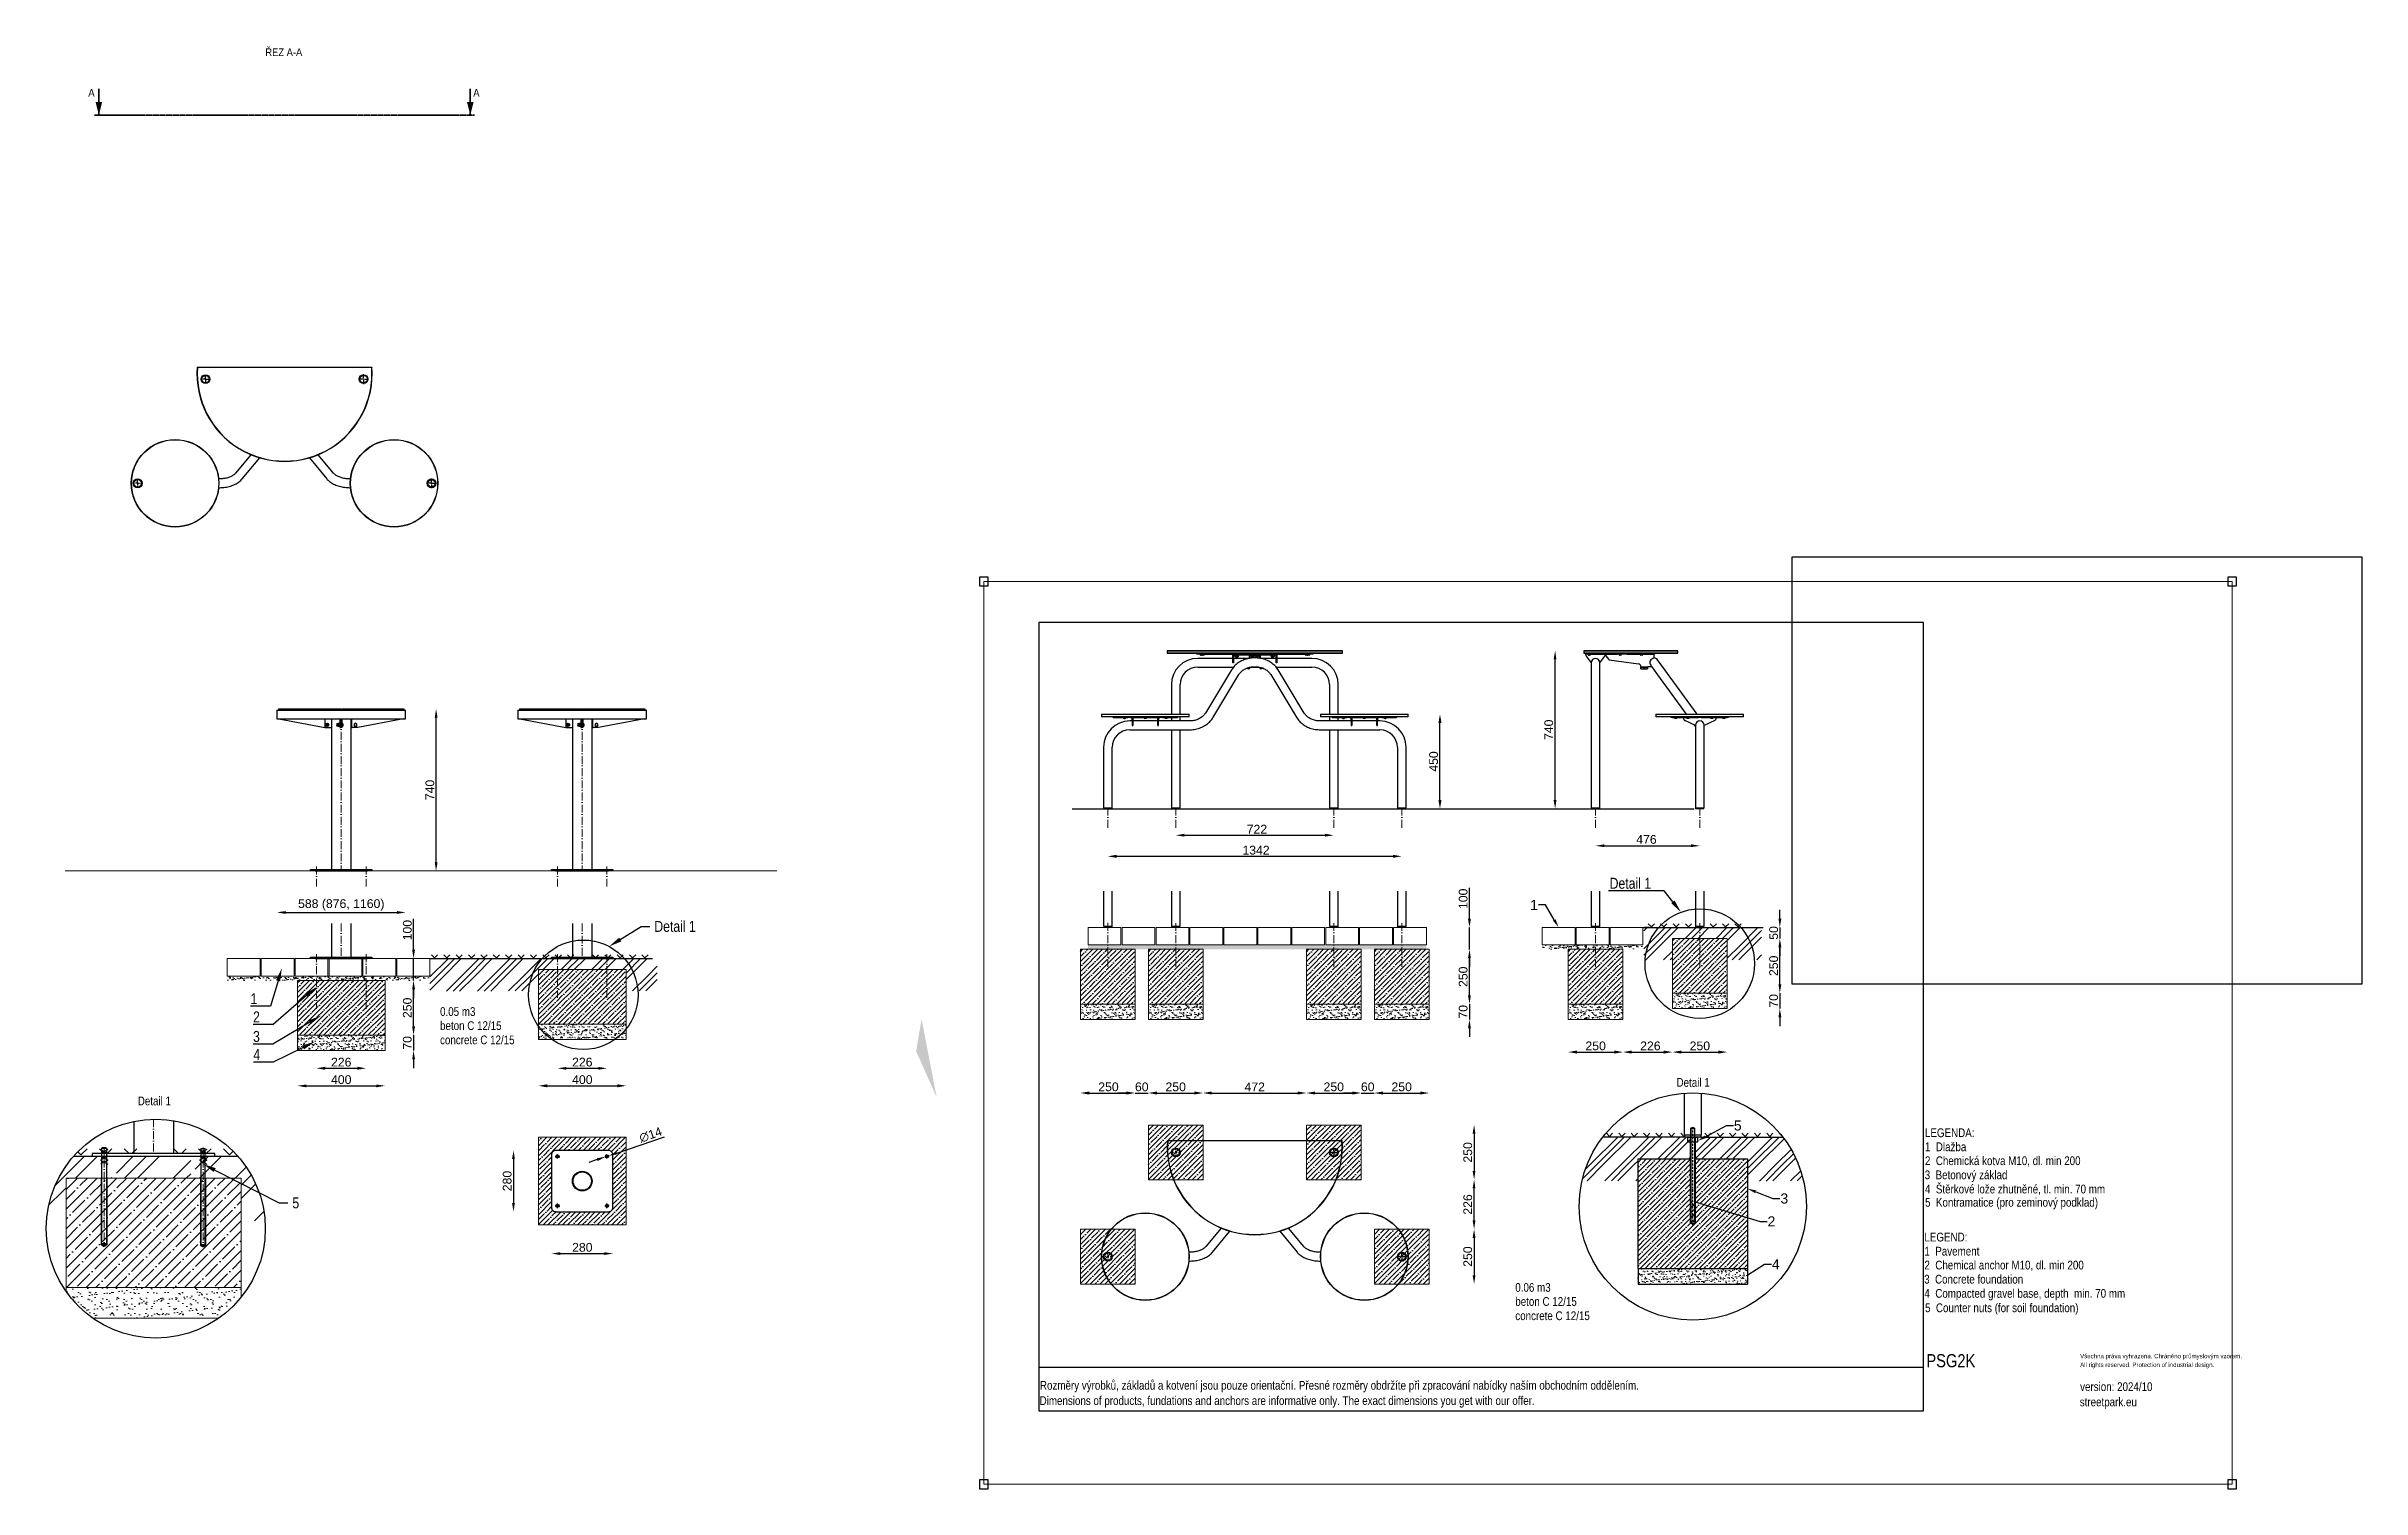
# Model space of a CAD drawing. Header units: millimetres. Extents: x -4282 to 6293, y -20 to 6567.
import ezdxf
from ezdxf import colors
from ezdxf.entities.mleader import LeaderData, LeaderLine
from ezdxf.lldxf.tags import DXFTag
from ezdxf.math import Vec2, Vec3

# ---------------------------------------------------------------- set-up
doc = ezdxf.new("R2010")
doc.units = ezdxf.units.MM
for name, pattern in [('ACAD_ISO10W100', [18.5, 12, -3, 0.5, -3]), ('CENTER', [10.16, 6.35, -1.27, 1.27, -1.27]), ('CENTER2', [1.125, 0.75, -0.125, 0.125, -0.125]), ('DashDot', [15, 9, -3, 0, -3]), ('INCONTINUOUS', [200000.001, 200000, -0.001]), ('PHANTOM', [12.7, 6.35, -1.27, 1.27, -1.27, 1.27, -1.27])]:
    doc.linetypes.add(name, pattern=pattern)
for name, color, linetype in [('FORMAT', 7, 'Continuous'), ('KOTY', 3, 'INCONTINUOUS'), ('KOV', 254, 'Continuous'), ('OBRYSOVA', 7, 'Continuous'), ('OSY', 1, 'ACAD_ISO10W100'), ('POSTAVY ATD', 8, 'Continuous'), ('SRAFY', 9, 'Continuous'), ('TABULKA', 9, 'Continuous')]:
    doc.layers.add(name, color=color, linetype=linetype)
doc.layers.add('Nekreslit', color=6, linetype='Continuous', plot=False)
doc.styles.add('SEACAD_Arial', font='arial.ttf', dxfattribs={"width": 0.8})
doc.styles.add('SLDTEXTSTYLE0', font='GOTHIC.TTF', dxfattribs={"width": 0.913})
doc.styles.add('SLDTEXTSTYLE1', font='GOTHIC.TTF', dxfattribs={"width": 0.913, "bigfont": 'bigfont'})
doc.styles.get("Standard").update_dxf_attribs({"font": 'arial.ttf'})
tags = doc.linetypes.add('HIDDEN2', pattern=[4.7625, 3.175, -1.5875]).pattern_tags.tags
tags[6:7] = [DXFTag(74, 4), DXFTag(75, 0), DXFTag(340, '0'), DXFTag(46, 0.0), DXFTag(50, 0.0), DXFTag(44, 0.0), DXFTag(45, 0.0)]
tags[4:5] = [DXFTag(74, 4), DXFTag(75, 0), DXFTag(340, '0'), DXFTag(46, 0.0), DXFTag(50, 0.0), DXFTag(44, 0.0), DXFTag(45, 0.0)]
doc.dimstyles.new('PROFI_CSN', dxfattribs={"dimscale": 0, "dimtxt": 3.5, "dimasz": 3, "dimexe": 1, "dimexo": 0, "dimgap": 1.5, "dimtad": 1, "dimlfac": -1, "dimdsep": 46, "dimtxsty": 'Standard', "dimcen": 0, "dimdle": 1, "dimclrd": 256, "dimclre": 256, "dimclrt": 256, "dimadec": 0, "dimazin": 0, "dimtfac": 0.6, "dimtmove": 0, "dimatfit": 1, "dimfxl": 1, "dimtolj": 1, "dimarcsym": 0})
picture_1 = doc.add_image_def('image1.jpg', size_in_pixel=(1600, 1200))
pattern_1 = [(37.5, (-4818.348, 7e-13), (-0.80002, 24.47066), [0, -19.304, 0, -21.59, 0, -20.6375]), (7.5, (-4818.348, 7e-13), (22.47616, 35.84126), [0, -10.414, 0, -17.399, 0, -6.6675]), (327.5, (-4833.97, 7e-13), (39.54962, 0.07186), [0, -6.35, 0, -22.86, 0, -29.845]), (317.5, (-4833.97, 7e-13), (38.17782, 11.14647), [0, -3.175, 0, -14.986, 0, -17.145])]

msp = doc.modelspace()

# ---------------------------------------------------------------- texts
at = {"style": 'SEACAD_Arial', "width": 0.8}
for s, height, p in [('0.05 m3', 40, (-2483.7, 2139)), ('beton C 12/15', 40, (-2483.7, 2074.7)), ('concrete C 12/15', 40, (-2483.7, 2009.6)), ('LEGENDA:', 40, (4298.1, 1585.6)), ('2  Chemická kotva M10, dl. min 200', 40, (4298.1, 1457.8)), ('1  Dlažba', 40, (4298.1, 1521.3)), ('3  Betonový základ', 40, (4296.9, 1393.2)), ('4  Štěrkové lože zhutněné, tl. min. 70 mm', 40, (4298.1, 1328.5)), ('5  Kontramatice (pro zeminový podklad)', 40, (4298.5, 1267.9)), ('1  Pavement', 40, (4295.5, 1044.7)), ('LEGEND:', 40, (4295.5, 1109)), ('3  Concrete foundation', 40, (4294.3, 916.7)), ('2  Chemical anchor M10, dl. min 200', 40, (4295.5, 981.2)), ('0.06 m3', 40, (2427, 879.2)), ('beton C 12/15', 40, (2427, 815)), ('4  Compacted gravel base, depth  min. 70 mm', 40, (4295.5, 852)), ('concrete C 12/15', 40, (2427, 749.8)), ('5  Counter nuts (for soil foundation)', 40, (4298.5, 786.1)), ('PSG2K', 60, (4304.3, 534.5)), ('All rights reserved. Protection of industrial design.', 20, (5006.6, 535.7)), ('Všechna práva vyhrazena. Chráněno průmyslovým vzorem.', 20, (5006.6, 575.7)), ('Rozměry výrobků, základů a kotvení jsou pouze orientační. Přesné rozměry obdržíte při zpracování nabídky naším obchodním oddělením.', 39.9982, (256.1, 432.1)), ('version: 2024/10', 40, (5006.6, 425.9)), ('Dimensions of products, fundations and anchors are informative only. The exact dimensions you get with our offer.', 39.9982, (254.5, 362.2)), ('streetpark.eu', 40, (5005, 356.1))]:
    msp.add_text(s, height=height, dxfattribs=at).set_placement(p)
at = {"color": 7, "linetype": 'Continuous', "char_height": 35, "attachment_point": 1, "style": 'SLDTEXTSTYLE0'}
for insert in [(-4090.1, 6372.9), (-2332, 6372.9)]:
    msp.add_mtext('A', dxfattribs=dict(at, insert=insert))
at = {"char_height": 40, "attachment_point": 1, "style": 'SEACAD_Arial'}
for insert in [(3163.4, 1855.5), (-3864.2, 1770.7)]:
    msp.add_mtext_dynamic_manual_height_columns('Detail 1', width=226.121, gutter_width=200, heights=[0], dxfattribs=dict(at, insert=insert))
at = {"layer": 'FORMAT', "insert": (-3197.3, 6557.9), "char_height": 35, "attachment_point": 2, "style": 'SLDTEXTSTYLE1'}
msp.add_mtext('ŘEZ A-A', dxfattribs=at)

# ---------------------------------------------------------------- blocks, each defined once
blk = doc.blocks.new('*D0')
at = {"layer": 'DEFPOINTS', "color": 0, "transparency": 16777216}
for p in [(-2649, 3541), (-2502, 3541), (-2825, 2801)]:
    blk.add_point(p, dxfattribs=at)
at = {"layer": 'KOTY', "color": 7, "lineweight": -2, "transparency": 16777216}
blk.add_line((-2502, 2841), (-2502, 3501), dxfattribs=at)
at = {"layer": 'KOTY', "color": 7, "transparency": 16777216}
for points in [[(-2508, 3501), (-2495, 3501), (-2502, 3541)], [(-2508, 2841), (-2495, 2841), (-2502, 2801)]]:
    blk.add_solid(points, dxfattribs=at)
at = {"layer": 'KOTY', "color": 7, "lineweight": 13, "transparency": 16777216, "insert": (-2530, 3171), "char_height": 40, "attachment_point": 5, "rotation": 90}
blk.add_mtext('\\A1;740', dxfattribs=at)
blk = doc.blocks.new('*D1')
at = {"layer": 'DEFPOINTS', "color": 0, "transparency": 16777216}
for p in [(-3048, 2401), (-2822, 2401), (-2822, 1900)]:
    blk.add_point(p, dxfattribs=at)
at = {"layer": 'KOTY', "color": 7, "lineweight": -2, "transparency": 16777216}
blk.add_line((-3008, 1900), (-2862, 1900), dxfattribs=at)
at = {"layer": 'KOTY', "color": 7, "transparency": 16777216}
for points in [[(-3008, 1907), (-3008, 1893), (-3048, 1900)], [(-2862, 1907), (-2862, 1893), (-2822, 1900)]]:
    blk.add_solid(points, dxfattribs=at)
at = {"layer": 'KOTY', "color": 7, "lineweight": 13, "transparency": 16777216, "insert": (-2935, 1928), "char_height": 40, "attachment_point": 5}
blk.add_mtext('\\A1;226', dxfattribs=at)
blk = doc.blocks.new('*D2')
at = {"layer": 'DEFPOINTS', "color": 0, "transparency": 16777216}
for p in [(-3135, 2051), (-2735, 2051), (-2735, 1820)]:
    blk.add_point(p, dxfattribs=at)
at = {"layer": 'KOTY', "color": 7, "lineweight": -2, "transparency": 16777216}
blk.add_line((-3095, 1820), (-2775, 1820), dxfattribs=at)
at = {"layer": 'KOTY', "color": 7, "transparency": 16777216}
for points in [[(-3095, 1826), (-3095, 1813), (-3135, 1820)], [(-2775, 1826), (-2775, 1813), (-2735, 1820)]]:
    blk.add_solid(points, dxfattribs=at)
at = {"layer": 'KOTY', "color": 7, "lineweight": 13, "transparency": 16777216, "insert": (-2935, 1848), "char_height": 40, "attachment_point": 5}
blk.add_mtext('\\A1;400', dxfattribs=at)
blk = doc.blocks.new('*D3')
at = {"layer": 'DEFPOINTS', "color": 0, "transparency": 16777216}
for p in [(-2034, 2051), (-1634, 2051), (-1634, 1820)]:
    blk.add_point(p, dxfattribs=at)
at = {"layer": 'KOTY', "color": 7, "lineweight": -2, "transparency": 16777216}
blk.add_line((-1994, 1820), (-1674, 1820), dxfattribs=at)
at = {"layer": 'KOTY', "color": 7, "transparency": 16777216}
for points in [[(-1994, 1827), (-1994, 1813), (-2034, 1820)], [(-1674, 1827), (-1674, 1813), (-1634, 1820)]]:
    blk.add_solid(points, dxfattribs=at)
at = {"layer": 'KOTY', "color": 7, "lineweight": 13, "transparency": 16777216, "insert": (-1834, 1848), "char_height": 40, "attachment_point": 5}
blk.add_mtext('\\A1;400', dxfattribs=at)
blk = doc.blocks.new('*D4')
at = {"layer": 'DEFPOINTS', "color": 0, "transparency": 16777216}
for p in [(-2735, 2301), (-2605, 2301), (-2735, 2051)]:
    blk.add_point(p, dxfattribs=at)
at = {"layer": 'KOTY', "color": 7, "lineweight": -2, "transparency": 16777216}
blk.add_line((-2605, 2091), (-2605, 2261), dxfattribs=at)
at = {"layer": 'KOTY', "color": 7, "transparency": 16777216}
for points in [[(-2611, 2261), (-2598, 2261), (-2605, 2301)], [(-2611, 2091), (-2598, 2091), (-2605, 2051)]]:
    blk.add_solid(points, dxfattribs=at)
at = {"layer": 'KOTY', "color": 7, "lineweight": 13, "transparency": 16777216, "insert": (-2633, 2176), "char_height": 40, "attachment_point": 5, "rotation": 90}
blk.add_mtext('\\A1;250', dxfattribs=at)
blk = doc.blocks.new('*D5')
at = {"layer": 'DEFPOINTS', "color": 0, "transparency": 16777216}
for p in [(-2825, 2401), (-2735, 2301), (-2605, 2301)]:
    blk.add_point(p, dxfattribs=at)
at = {"layer": 'KOTY', "color": 7, "lineweight": -2, "transparency": 16777216}
for p, q in [((-2605, 2441), (-2605, 2582)), ((-2605, 2301), (-2605, 2401)), ((-2605, 2261), (-2605, 2221))]:
    blk.add_line(p, q, dxfattribs=at)
at = {"layer": 'KOTY', "color": 7, "transparency": 16777216}
for points in [[(-2611, 2441), (-2598, 2441), (-2605, 2401)], [(-2611, 2261), (-2598, 2261), (-2605, 2301)]]:
    blk.add_solid(points, dxfattribs=at)
at = {"layer": 'KOTY', "color": 7, "lineweight": 13, "transparency": 16777216, "insert": (-2633, 2531), "char_height": 40, "attachment_point": 5, "rotation": 90}
blk.add_mtext('\\A1;100', dxfattribs=at)
blk = doc.blocks.new('*D6')
at = {"layer": 'DEFPOINTS', "color": 0, "transparency": 16777216}
for p in [(-2735, 2051), (-2735, 1981), (-2605, 1981)]:
    blk.add_point(p, dxfattribs=at)
at = {"layer": 'KOTY', "color": 7, "lineweight": -2, "transparency": 16777216}
for p, q in [((-2605, 2091), (-2605, 2131)), ((-2605, 2051), (-2605, 1981)), ((-2605, 1941), (-2605, 1901))]:
    blk.add_line(p, q, dxfattribs=at)
at = {"layer": 'KOTY', "color": 7, "transparency": 16777216}
for points in [[(-2611, 2091), (-2598, 2091), (-2605, 2051)], [(-2611, 1941), (-2598, 1941), (-2605, 1981)]]:
    blk.add_solid(points, dxfattribs=at)
at = {"layer": 'KOTY', "color": 7, "lineweight": 13, "transparency": 16777216, "insert": (-2633, 2016), "char_height": 40, "attachment_point": 5, "rotation": 90}
blk.add_mtext('\\A1;70', dxfattribs=at)
blk = doc.blocks.new('*U7')
at = {"color": 0, "linetype": 'CENTER2', "transparency": 16777216}
for p, q in [((-10.5, 0), (-1.4, 0)), ((0, 1.4), (0, 10.5)), ((1.4, 0), (10.5, 0)), ((0, -10.5), (0, -1.4))]:
    blk.add_line(p, q, dxfattribs=at)
at = {"color": 0, "linetype": 'Continuous', "transparency": 16777216}
for p, q in [((-0.7, 0), (0.7, 0)), ((0, -0.7), (0, 0.7))]:
    blk.add_line(p, q, dxfattribs=at)
blk = doc.blocks.new('*U8')
at = {"color": 0, "linetype": 'CENTER2', "transparency": 16777216}
for p, q in [((-10.5, 0), (-1.4, 0)), ((0, 1.4), (0, 10.5)), ((1.4, 0), (10.5, 0)), ((0, -10.5), (0, -1.4))]:
    blk.add_line(p, q, dxfattribs=at)
at = {"color": 0, "linetype": 'Continuous', "transparency": 16777216}
for p, q in [((-0.7, 0), (0.7, 0)), ((0, -0.7), (0, 0.7))]:
    blk.add_line(p, q, dxfattribs=at)
blk = doc.blocks.new('*U9')
at = {"color": 0, "linetype": 'CENTER2', "transparency": 16777216}
for p, q in [((-10.5, 0), (-1.4, 0)), ((0, 1.4), (0, 10.5)), ((1.4, 0), (10.5, 0)), ((0, -10.5), (0, -1.4))]:
    blk.add_line(p, q, dxfattribs=at)
at = {"color": 0, "linetype": 'Continuous', "transparency": 16777216}
for p, q in [((-0.7, 0), (0.7, 0)), ((0, -0.7), (0, 0.7))]:
    blk.add_line(p, q, dxfattribs=at)
blk = doc.blocks.new('*U10')
at = {"color": 0, "linetype": 'CENTER2', "transparency": 16777216}
for p, q in [((-10.5, 0), (-1.4, 0)), ((0, 1.4), (0, 10.5)), ((1.4, 0), (10.5, 0)), ((0, -10.5), (0, -1.4))]:
    blk.add_line(p, q, dxfattribs=at)
at = {"color": 0, "linetype": 'Continuous', "transparency": 16777216}
for p, q in [((-0.7, 0), (0.7, 0)), ((0, -0.7), (0, 0.7))]:
    blk.add_line(p, q, dxfattribs=at)
blk = doc.blocks.new('*D11')
at = {"layer": 'DEFPOINTS', "color": 0, "transparency": 16777216}
for p in [(-3229, 3495), (-2641, 3495), (-2641, 2612)]:
    blk.add_point(p, dxfattribs=at)
at = {"layer": 'KOTY', "color": 7, "lineweight": -2, "transparency": 16777216}
blk.add_line((-3189, 2612), (-2681, 2612), dxfattribs=at)
at = {"layer": 'KOTY', "color": 7, "transparency": 16777216}
for points in [[(-3189, 2618), (-3189, 2605), (-3229, 2612)], [(-2681, 2618), (-2681, 2605), (-2641, 2612)]]:
    blk.add_solid(points, dxfattribs=at)
at = {"layer": 'KOTY', "color": 7, "lineweight": 13, "transparency": 16777216, "insert": (-2935, 2646), "char_height": 40, "attachment_point": 5}
blk.add_mtext('\\A1;588 (876, 1160)', dxfattribs=at)
blk = doc.blocks.new('*D12')
at = {"layer": 'DEFPOINTS', "color": 0, "transparency": 16777216}
for p in [(-1947, 2401), (-1721, 2401), (-1721, 1900)]:
    blk.add_point(p, dxfattribs=at)
at = {"layer": 'KOTY', "color": 7, "lineweight": -2, "transparency": 16777216}
blk.add_line((-1907, 1900), (-1761, 1900), dxfattribs=at)
at = {"layer": 'KOTY', "color": 7, "transparency": 16777216}
for points in [[(-1907, 1906), (-1907, 1893), (-1947, 1900)], [(-1761, 1906), (-1761, 1893), (-1721, 1900)]]:
    blk.add_solid(points, dxfattribs=at)
at = {"layer": 'KOTY', "color": 7, "lineweight": 13, "transparency": 16777216, "insert": (-1834, 1928), "char_height": 40, "attachment_point": 5}
blk.add_mtext('\\A1;226', dxfattribs=at)
blk = doc.blocks.new('*D13')
at = {"layer": 'DEFPOINTS', "color": 0, "transparency": 16777216}
for p in [(-1728, 1496), (-1715, 1500)]:
    blk.add_point(p, dxfattribs=at)
at = {"layer": 'KOTY', "color": 7, "lineweight": -2, "transparency": 16777216}
for p, q in [((-1677, 1513), (-1458, 1587)), ((-1766, 1483), (-1804, 1470)), ((-1728, 1496), (-1715, 1500))]:
    blk.add_line(p, q, dxfattribs=at)
at = {"layer": 'KOTY', "color": 7, "transparency": 16777216}
for points in [[(-1768, 1489), (-1764, 1476), (-1728, 1496)], [(-1679, 1519), (-1675, 1507), (-1715, 1500)]]:
    blk.add_solid(points, dxfattribs=at)
at = {"layer": 'KOTY', "color": 7, "lineweight": 13, "transparency": 16777216, "insert": (-1522, 1596), "char_height": 40, "attachment_point": 5, "rotation": 18.7395}
blk.add_mtext('\\A1;∅14', dxfattribs=at)
blk = doc.blocks.new('*D14')
at = {"layer": 'DEFPOINTS', "color": 0, "transparency": 16777216}
for p in [(-1974, 1265), (-1694, 1265), (-1694, 1054)]:
    blk.add_point(p, dxfattribs=at)
at = {"layer": 'KOTY', "color": 7, "lineweight": -2, "transparency": 16777216}
blk.add_line((-1934, 1054), (-1734, 1054), dxfattribs=at)
at = {"layer": 'KOTY', "color": 7, "transparency": 16777216}
for points in [[(-1934, 1060), (-1934, 1047), (-1974, 1054)], [(-1734, 1060), (-1734, 1047), (-1694, 1054)]]:
    blk.add_solid(points, dxfattribs=at)
at = {"layer": 'KOTY', "color": 7, "lineweight": 13, "transparency": 16777216, "insert": (-1834, 1082), "char_height": 40, "attachment_point": 5}
blk.add_mtext('\\A1;280', dxfattribs=at)
blk = doc.blocks.new('*D15')
at = {"layer": 'DEFPOINTS', "color": 0, "transparency": 16777216}
for p in [(-1954, 1525), (-2148, 1245), (-1954, 1245)]:
    blk.add_point(p, dxfattribs=at)
at = {"layer": 'KOTY', "color": 7, "lineweight": -2, "transparency": 16777216}
blk.add_line((-2148, 1485), (-2148, 1285), dxfattribs=at)
at = {"layer": 'KOTY', "color": 7, "transparency": 16777216}
for points in [[(-2155, 1485), (-2142, 1485), (-2148, 1525)], [(-2155, 1285), (-2142, 1285), (-2148, 1245)]]:
    blk.add_solid(points, dxfattribs=at)
at = {"layer": 'KOTY', "color": 7, "lineweight": 13, "transparency": 16777216, "insert": (-2177, 1385), "char_height": 40, "attachment_point": 5, "rotation": 90}
blk.add_mtext('\\A1;280', dxfattribs=at)
blk = doc.blocks.new('SW_CENTERMARKSYMBOL_2')
at = {"layer": 'FORMAT', "color": 0}
for p, q in [((-1, 0), (-1.3, 0)), ((0, 0), (-0.5, 0)), ((0, 1), (0, 1.3)), ((0, 0), (0, 0.5)), ((0, 0), (0, -0.5)), ((0, 0), (0.5, 0)), ((1, 0), (1.3, 0)), ((0, -1), (0, -1.3))]:
    blk.add_line(p, q, dxfattribs=at)
blk = doc.blocks.new('SW_CENTERMARKSYMBOL_3')
at = {"layer": 'FORMAT', "color": 0}
for p, q in [((-1, 0), (-1.3, 0)), ((0, 0), (-0.5, 0)), ((0, 1), (0, 1.3)), ((0, 0), (0, 0.5)), ((0, 0), (0, -0.5)), ((0, 0), (0.5, 0)), ((1, 0), (1.3, 0)), ((0, -1), (0, -1.3))]:
    blk.add_line(p, q, dxfattribs=at)
blk = doc.blocks.new('SW_CENTERMARKSYMBOL_14')
at = {"layer": 'FORMAT', "color": 0}
for p, q in [((-0.5, 0), (-2.25, 0)), ((0, 0), (-0.25, 0)), ((0, 0.5), (0, 2.25)), ((0, 0), (0, 0.25)), ((0, 0), (0, -0.25)), ((0, 0), (0.25, 0)), ((0.5, 0), (2.25, 0)), ((0, -0.5), (0, -2.25))]:
    blk.add_line(p, q, dxfattribs=at)
blk = doc.blocks.new('SW_CENTERMARKSYMBOL_17')
at = {"layer": 'FORMAT', "color": 0}
for p, q in [((-0.5, 0), (-2.25, 0)), ((0, 0), (-0.25, 0)), ((0, 0.5), (0, 2.25)), ((0, 0), (0, 0.25)), ((0, 0), (0, -0.25)), ((0, 0), (0.25, 0)), ((0.5, 0), (2.25, 0)), ((0, -0.5), (0, -2.25))]:
    blk.add_line(p, q, dxfattribs=at)
blk = doc.blocks.new('SW_CENTERMARKSYMBOL_20')
at = {"layer": 'FORMAT', "color": 0}
for p, q in [((-0.5, 0), (-0.75, 0)), ((0, 0), (-0.25, 0)), ((0, 0.5), (0, 0.75)), ((0, 0), (0, 0.25)), ((0, 0), (0, -0.25)), ((0, 0), (0.25, 0)), ((0.5, 0), (0.75, 0)), ((0, -0.5), (0, -0.75))]:
    blk.add_line(p, q, dxfattribs=at)
blk = doc.blocks.new('SW_CENTERMARKSYMBOL_21')
at = {"layer": 'FORMAT', "color": 0}
for p, q in [((-0.5, 0), (-0.95, 0)), ((0, 0), (-0.25, 0)), ((0, 0.5), (0, 0.95)), ((0, 0), (0, 0.25)), ((0, 0), (0, -0.25)), ((0, 0), (0.25, 0)), ((0.5, 0), (0.95, 0)), ((0, -0.5), (0, -0.95))]:
    blk.add_line(p, q, dxfattribs=at)
blk = doc.blocks.new('SW_CENTERMARKSYMBOL_22')
at = {"layer": 'FORMAT', "color": 0}
for p, q in [((-0.5, 0), (-2.25, 0)), ((0, 0), (-0.25, 0)), ((0, 0.5), (0, 2.25)), ((0, 0), (0, 0.25)), ((0, 0), (0, -0.25)), ((0, 0), (0.25, 0)), ((0.5, 0), (2.25, 0)), ((0, -0.5), (0, -2.25))]:
    blk.add_line(p, q, dxfattribs=at)
blk = doc.blocks.new('SW_CENTERMARKSYMBOL_23')
at = {"layer": 'FORMAT', "color": 0}
for p, q in [((-0.5, 0), (-2.25, 0)), ((0, 0), (-0.25, 0)), ((0, 0.5), (0, 2.25)), ((0, 0), (0, 0.25)), ((0, 0), (0, -0.25)), ((0, 0), (0.25, 0)), ((0.5, 0), (2.25, 0)), ((0, -0.5), (0, -2.25))]:
    blk.add_line(p, q, dxfattribs=at)
blk = doc.blocks.new('*D40')
at = {"layer": 'DEFPOINTS', "color": 0, "transparency": 16777216}
for p in [(2609, 3807), (3042, 3807), (2704, 3085)]:
    blk.add_point(p, dxfattribs=at)
at = {"layer": 'KOTY', "color": 7, "lineweight": -2, "transparency": 16777216}
blk.add_line((2609, 3125), (2609, 3767), dxfattribs=at)
at = {"layer": 'KOTY', "color": 7, "transparency": 16777216}
for points in [[(2602, 3767), (2615, 3767), (2609, 3807)], [(2602, 3125), (2615, 3125), (2609, 3085)]]:
    blk.add_solid(points, dxfattribs=at)
at = {"layer": 'KOTY', "color": 7, "lineweight": 13, "transparency": 16777216, "insert": (2580, 3446), "char_height": 40, "attachment_point": 5, "rotation": 90}
blk.add_mtext('\\A1;740', dxfattribs=at)
blk = doc.blocks.new('*D41')
at = {"layer": 'DEFPOINTS', "color": 0, "transparency": 16777216}
for p in [(1936, 3517), (2083, 3517), (2179, 3085)]:
    blk.add_point(p, dxfattribs=at)
at = {"layer": 'KOTY', "color": 7, "lineweight": -2, "transparency": 16777216}
blk.add_line((2083, 3125), (2083, 3477), dxfattribs=at)
at = {"layer": 'KOTY', "color": 7, "transparency": 16777216}
for points in [[(2076, 3477), (2090, 3477), (2083, 3517)], [(2076, 3125), (2090, 3125), (2083, 3085)]]:
    blk.add_solid(points, dxfattribs=at)
at = {"layer": 'KOTY', "color": 7, "lineweight": 13, "transparency": 16777216, "insert": (2054, 3301), "char_height": 40, "attachment_point": 5, "rotation": 90}
blk.add_mtext('\\A1;450', dxfattribs=at)
blk = doc.blocks.new('*D42')
at = {"layer": 'DEFPOINTS', "color": 0, "transparency": 16777216}
for p in [(2794, 2990), (3270, 2990), (3270, 2916)]:
    blk.add_point(p, dxfattribs=at)
at = {"layer": 'KOTY', "color": 7, "lineweight": -2, "transparency": 16777216}
blk.add_line((2834, 2916), (3230, 2916), dxfattribs=at)
at = {"layer": 'KOTY', "color": 7, "transparency": 16777216}
for points in [[(2834, 2923), (2834, 2910), (2794, 2916)], [(3230, 2923), (3230, 2910), (3270, 2916)]]:
    blk.add_solid(points, dxfattribs=at)
at = {"layer": 'KOTY', "color": 7, "lineweight": 13, "transparency": 16777216, "insert": (3026, 2945), "char_height": 40, "attachment_point": 5}
blk.add_mtext('\\A1;476', dxfattribs=at)
blk = doc.blocks.new('*D43')
at = {"layer": 'DEFPOINTS', "color": 0, "transparency": 16777216}
for p in [(876, 2990), (1598, 2990), (1598, 2964)]:
    blk.add_point(p, dxfattribs=at)
at = {"layer": 'KOTY', "color": 7, "lineweight": -2, "transparency": 16777216}
blk.add_line((916, 2964), (1558, 2964), dxfattribs=at)
at = {"layer": 'KOTY', "color": 7, "transparency": 16777216}
for points in [[(916, 2971), (916, 2958), (876, 2964)], [(1558, 2971), (1558, 2958), (1598, 2964)]]:
    blk.add_solid(points, dxfattribs=at)
at = {"layer": 'KOTY', "color": 7, "lineweight": 13, "transparency": 16777216, "insert": (1247, 2992), "char_height": 40, "attachment_point": 5}
blk.add_mtext('\\A1;722', dxfattribs=at)
blk = doc.blocks.new('*D44')
at = {"layer": 'DEFPOINTS', "color": 0, "transparency": 16777216}
for p in [(566, 2990), (1908, 2990), (1908, 2868)]:
    blk.add_point(p, dxfattribs=at)
at = {"layer": 'KOTY', "color": 7, "lineweight": -2, "transparency": 16777216}
blk.add_line((606, 2868), (1868, 2868), dxfattribs=at)
at = {"layer": 'KOTY', "color": 7, "transparency": 16777216}
for points in [[(606, 2875), (606, 2861), (566, 2868)], [(1868, 2875), (1868, 2861), (1908, 2868)]]:
    blk.add_solid(points, dxfattribs=at)
at = {"layer": 'KOTY', "color": 7, "lineweight": 13, "transparency": 16777216, "insert": (1243, 2896), "char_height": 40, "attachment_point": 5}
blk.add_mtext('\\A1;1342', dxfattribs=at)
blk = doc.blocks.new('*D46')
at = {"layer": 'DEFPOINTS', "color": 0, "transparency": 16777216}
for p in [(3145, 2173), (3395, 2173), (3395, 1974)]:
    blk.add_point(p, dxfattribs=at)
at = {"layer": 'KOTY', "color": 7, "lineweight": -2, "transparency": 16777216}
blk.add_line((3185, 1974), (3355, 1974), dxfattribs=at)
at = {"layer": 'KOTY', "color": 7, "transparency": 16777216}
for points in [[(3185, 1981), (3185, 1967), (3145, 1974)], [(3355, 1981), (3355, 1967), (3395, 1974)]]:
    blk.add_solid(points, dxfattribs=at)
at = {"layer": 'KOTY', "color": 7, "lineweight": 13, "transparency": 16777216, "insert": (3270, 2002), "char_height": 40, "attachment_point": 5}
blk.add_mtext('\\A1;250', dxfattribs=at)
blk = doc.blocks.new('*D47')
at = {"layer": 'DEFPOINTS', "color": 0, "transparency": 16777216}
for p in [(2087, 2443), (2218, 2443), (2087, 2193)]:
    blk.add_point(p, dxfattribs=at)
at = {"layer": 'KOTY', "color": 7, "lineweight": -2, "transparency": 16777216}
blk.add_line((2218, 2233), (2218, 2403), dxfattribs=at)
at = {"layer": 'KOTY', "color": 7, "transparency": 16777216}
for points in [[(2211, 2403), (2224, 2403), (2218, 2443)], [(2211, 2233), (2224, 2233), (2218, 2193)]]:
    blk.add_solid(points, dxfattribs=at)
at = {"layer": 'KOTY', "color": 7, "lineweight": 13, "transparency": 16777216, "insert": (2189, 2318), "char_height": 40, "attachment_point": 5, "rotation": 90}
blk.add_mtext('\\A1;250', dxfattribs=at)
blk = doc.blocks.new('*D45')
at = {"layer": 'DEFPOINTS', "color": 0, "transparency": 16777216}
for p in [(2087, 2193), (2087, 2123), (2218, 2123)]:
    blk.add_point(p, dxfattribs=at)
at = {"layer": 'KOTY', "color": 7, "lineweight": -2, "transparency": 16777216}
for p, q in [((2218, 2233), (2218, 2273)), ((2218, 2193), (2218, 2123)), ((2218, 2083), (2218, 2043))]:
    blk.add_line(p, q, dxfattribs=at)
at = {"layer": 'KOTY', "color": 7, "transparency": 16777216}
for points in [[(2211, 2233), (2224, 2233), (2218, 2193)], [(2211, 2083), (2224, 2083), (2218, 2123)]]:
    blk.add_solid(points, dxfattribs=at)
at = {"layer": 'KOTY', "color": 7, "lineweight": 13, "transparency": 16777216, "insert": (2189, 2158), "char_height": 40, "attachment_point": 5, "rotation": 90}
blk.add_mtext('\\A1;70', dxfattribs=at)
blk = doc.blocks.new('*D48')
at = {"layer": 'DEFPOINTS', "color": 0, "transparency": 16777216}
for p in [(1997, 2543), (2087, 2443), (2218, 2443)]:
    blk.add_point(p, dxfattribs=at)
at = {"layer": 'KOTY', "color": 7, "lineweight": -2, "transparency": 16777216}
for p, q in [((2218, 2583), (2218, 2724)), ((2218, 2443), (2218, 2543)), ((2218, 2403), (2218, 2363))]:
    blk.add_line(p, q, dxfattribs=at)
at = {"layer": 'KOTY', "color": 7, "transparency": 16777216}
for points in [[(2211, 2583), (2224, 2583), (2218, 2543)], [(2211, 2403), (2224, 2403), (2218, 2443)]]:
    blk.add_solid(points, dxfattribs=at)
at = {"layer": 'KOTY', "color": 7, "lineweight": 13, "transparency": 16777216, "insert": (2189, 2674), "char_height": 40, "attachment_point": 5, "rotation": 90}
blk.add_mtext('\\A1;100', dxfattribs=at)
blk = doc.blocks.new('*D49')
at = {"layer": 'DEFPOINTS', "color": 0, "transparency": 16777216}
for p in [(3395, 2493), (3635, 2493), (3395, 2243)]:
    blk.add_point(p, dxfattribs=at)
at = {"layer": 'KOTY', "color": 7, "lineweight": -2, "transparency": 16777216}
blk.add_line((3635, 2283), (3635, 2453), dxfattribs=at)
at = {"layer": 'KOTY', "color": 7, "transparency": 16777216}
for points in [[(3629, 2453), (3642, 2453), (3635, 2493)], [(3629, 2283), (3642, 2283), (3635, 2243)]]:
    blk.add_solid(points, dxfattribs=at)
at = {"layer": 'KOTY', "color": 7, "lineweight": 13, "transparency": 16777216, "insert": (3607, 2368), "char_height": 40, "attachment_point": 5, "rotation": 90}
blk.add_mtext('\\A1;250', dxfattribs=at)
blk = doc.blocks.new('*D50')
at = {"layer": 'DEFPOINTS', "color": 0, "transparency": 16777216}
for p in [(3395, 2243), (3395, 2173), (3635, 2173)]:
    blk.add_point(p, dxfattribs=at)
at = {"layer": 'KOTY', "color": 7, "lineweight": -2, "transparency": 16777216}
for p, q in [((3635, 2283), (3635, 2323)), ((3635, 2243), (3635, 2173)), ((3635, 2133), (3635, 2093))]:
    blk.add_line(p, q, dxfattribs=at)
at = {"layer": 'KOTY', "color": 7, "transparency": 16777216}
for points in [[(3629, 2283), (3642, 2283), (3635, 2243)], [(3629, 2133), (3642, 2133), (3635, 2173)]]:
    blk.add_solid(points, dxfattribs=at)
at = {"layer": 'KOTY', "color": 7, "lineweight": 13, "transparency": 16777216, "insert": (3607, 2208), "char_height": 40, "attachment_point": 5, "rotation": 90}
blk.add_mtext('\\A1;70', dxfattribs=at)
blk = doc.blocks.new('*D51')
at = {"layer": 'DEFPOINTS', "color": 0, "transparency": 16777216}
for p in [(3415, 2543), (3395, 2493), (3635, 2493)]:
    blk.add_point(p, dxfattribs=at)
at = {"layer": 'KOTY', "color": 7, "lineweight": -2, "transparency": 16777216}
for p, q in [((3635, 2583), (3635, 2623)), ((3635, 2543), (3635, 2493)), ((3635, 2453), (3635, 2413))]:
    blk.add_line(p, q, dxfattribs=at)
at = {"layer": 'KOTY', "color": 7, "transparency": 16777216}
for points in [[(3629, 2583), (3642, 2583), (3635, 2543)], [(3629, 2453), (3642, 2453), (3635, 2493)]]:
    blk.add_solid(points, dxfattribs=at)
at = {"layer": 'KOTY', "color": 7, "lineweight": 13, "transparency": 16777216, "insert": (3607, 2518), "char_height": 40, "attachment_point": 5, "rotation": 90}
blk.add_mtext('\\A1;50', dxfattribs=at)
blk = doc.blocks.new('*D52')
at = {"layer": 'DEFPOINTS', "color": 0, "transparency": 16777216}
for p in [(2669, 2123), (2919, 2123), (2919, 1974)]:
    blk.add_point(p, dxfattribs=at)
at = {"layer": 'KOTY', "color": 7, "lineweight": -2, "transparency": 16777216}
blk.add_line((2709, 1974), (2879, 1974), dxfattribs=at)
at = {"layer": 'KOTY', "color": 7, "transparency": 16777216}
for points in [[(2709, 1981), (2709, 1967), (2669, 1974)], [(2879, 1981), (2879, 1967), (2919, 1974)]]:
    blk.add_solid(points, dxfattribs=at)
at = {"layer": 'KOTY', "color": 7, "lineweight": 13, "transparency": 16777216, "insert": (2794, 2002), "char_height": 40, "attachment_point": 5}
blk.add_mtext('\\A1;250', dxfattribs=at)
blk = doc.blocks.new('*D53')
at = {"layer": 'DEFPOINTS', "color": 0, "transparency": 16777216}
for p in [(2919, 2123), (3145, 2173), (3145, 1974)]:
    blk.add_point(p, dxfattribs=at)
at = {"layer": 'KOTY', "color": 7, "lineweight": -2, "transparency": 16777216}
blk.add_line((2959, 1974), (3105, 1974), dxfattribs=at)
at = {"layer": 'KOTY', "color": 7, "transparency": 16777216}
for points in [[(2959, 1981), (2959, 1967), (2919, 1974)], [(3105, 1981), (3105, 1967), (3145, 1974)]]:
    blk.add_solid(points, dxfattribs=at)
at = {"layer": 'KOTY', "color": 7, "lineweight": 13, "transparency": 16777216, "insert": (3044, 2002), "char_height": 40, "attachment_point": 5}
blk.add_mtext('\\A1;226', dxfattribs=at)
blk = doc.blocks.new('*D54')
at = {"layer": 'DEFPOINTS', "color": 0, "transparency": 16777216}
for p in [(751, 1936), (1001, 1936), (1001, 1787)]:
    blk.add_point(p, dxfattribs=at)
at = {"layer": 'KOTY', "color": 7, "lineweight": -2, "transparency": 16777216}
blk.add_line((791, 1787), (961, 1787), dxfattribs=at)
at = {"layer": 'KOTY', "color": 7, "transparency": 16777216}
for points in [[(791, 1794), (791, 1780), (751, 1787)], [(961, 1794), (961, 1780), (1001, 1787)]]:
    blk.add_solid(points, dxfattribs=at)
at = {"layer": 'KOTY', "color": 7, "lineweight": 13, "transparency": 16777216, "insert": (876, 1815), "char_height": 40, "attachment_point": 5}
blk.add_mtext('\\A1;250', dxfattribs=at)
blk = doc.blocks.new('*D55')
at = {"layer": 'DEFPOINTS', "color": 0, "transparency": 16777216}
for p in [(441, 1936), (691, 1937), (691, 1787)]:
    blk.add_point(p, dxfattribs=at)
at = {"layer": 'KOTY', "color": 7, "lineweight": -2, "transparency": 16777216}
blk.add_line((481, 1787), (651, 1787), dxfattribs=at)
at = {"layer": 'KOTY', "color": 7, "transparency": 16777216}
for points in [[(481, 1794), (481, 1780), (441, 1787)], [(651, 1794), (651, 1780), (691, 1787)]]:
    blk.add_solid(points, dxfattribs=at)
at = {"layer": 'KOTY', "color": 7, "lineweight": 13, "transparency": 16777216, "insert": (569, 1815), "char_height": 40, "attachment_point": 5}
blk.add_mtext('\\A1;250', dxfattribs=at)
blk = doc.blocks.new('*D56')
at = {"layer": 'DEFPOINTS', "color": 0, "transparency": 16777216}
for p in [(691, 1937), (751, 1936), (751, 1787)]:
    blk.add_point(p, dxfattribs=at)
at = {"layer": 'KOTY', "color": 7, "lineweight": -2, "transparency": 16777216}
for p, q in [((651, 1787), (611, 1787)), ((691, 1787), (751, 1787)), ((791, 1787), (831, 1787))]:
    blk.add_line(p, q, dxfattribs=at)
at = {"layer": 'KOTY', "color": 7, "transparency": 16777216}
for points in [[(651, 1794), (651, 1780), (691, 1787)], [(791, 1794), (791, 1780), (751, 1787)]]:
    blk.add_solid(points, dxfattribs=at)
at = {"layer": 'KOTY', "color": 7, "lineweight": 13, "transparency": 16777216, "insert": (721, 1815), "char_height": 40, "attachment_point": 5}
blk.add_mtext('\\A1;60', dxfattribs=at)
blk = doc.blocks.new('*D57')
at = {"layer": 'DEFPOINTS', "color": 0, "transparency": 16777216}
for p in [(1001, 1936), (1473, 1936), (1473, 1787)]:
    blk.add_point(p, dxfattribs=at)
at = {"layer": 'KOTY', "color": 7, "lineweight": -2, "transparency": 16777216}
blk.add_line((1041, 1787), (1433, 1787), dxfattribs=at)
at = {"layer": 'KOTY', "color": 7, "transparency": 16777216}
for points in [[(1041, 1794), (1041, 1780), (1001, 1787)], [(1433, 1794), (1433, 1780), (1473, 1787)]]:
    blk.add_solid(points, dxfattribs=at)
at = {"layer": 'KOTY', "color": 7, "lineweight": 13, "transparency": 16777216, "insert": (1237, 1815), "char_height": 40, "attachment_point": 5}
blk.add_mtext('\\A1;472', dxfattribs=at)
blk = doc.blocks.new('*D58')
at = {"layer": 'DEFPOINTS', "color": 0, "transparency": 16777216}
for p in [(1473, 1936), (1723, 1936), (1723, 1787)]:
    blk.add_point(p, dxfattribs=at)
at = {"layer": 'KOTY', "color": 7, "lineweight": -2, "transparency": 16777216}
blk.add_line((1513, 1787), (1683, 1787), dxfattribs=at)
at = {"layer": 'KOTY', "color": 7, "transparency": 16777216}
for points in [[(1513, 1794), (1513, 1780), (1473, 1787)], [(1683, 1794), (1683, 1780), (1723, 1787)]]:
    blk.add_solid(points, dxfattribs=at)
at = {"layer": 'KOTY', "color": 7, "lineweight": 13, "transparency": 16777216, "insert": (1598, 1815), "char_height": 40, "attachment_point": 5}
blk.add_mtext('\\A1;250', dxfattribs=at)
blk = doc.blocks.new('*D59')
at = {"layer": 'DEFPOINTS', "color": 0, "transparency": 16777216}
for p in [(1723, 1936), (1783, 1936), (1783, 1787)]:
    blk.add_point(p, dxfattribs=at)
at = {"layer": 'KOTY', "color": 7, "lineweight": -2, "transparency": 16777216}
for p, q in [((1683, 1787), (1643, 1787)), ((1723, 1787), (1783, 1787)), ((1823, 1787), (1863, 1787))]:
    blk.add_line(p, q, dxfattribs=at)
at = {"layer": 'KOTY', "color": 7, "transparency": 16777216}
for points in [[(1683, 1794), (1683, 1780), (1723, 1787)], [(1823, 1794), (1823, 1780), (1783, 1787)]]:
    blk.add_solid(points, dxfattribs=at)
at = {"layer": 'KOTY', "color": 7, "lineweight": 13, "transparency": 16777216, "insert": (1753, 1815), "char_height": 40, "attachment_point": 5}
blk.add_mtext('\\A1;60', dxfattribs=at)
blk = doc.blocks.new('*D60')
at = {"layer": 'DEFPOINTS', "color": 0, "transparency": 16777216}
for p in [(1783, 1936), (2033, 1936), (2033, 1787)]:
    blk.add_point(p, dxfattribs=at)
at = {"layer": 'KOTY', "color": 7, "lineweight": -2, "transparency": 16777216}
blk.add_line((1823, 1787), (1993, 1787), dxfattribs=at)
at = {"layer": 'KOTY', "color": 7, "transparency": 16777216}
for points in [[(1823, 1794), (1823, 1780), (1783, 1787)], [(1993, 1794), (1993, 1780), (2033, 1787)]]:
    blk.add_solid(points, dxfattribs=at)
at = {"layer": 'KOTY', "color": 7, "lineweight": 13, "transparency": 16777216, "insert": (1908, 1815), "char_height": 40, "attachment_point": 5}
blk.add_mtext('\\A1;250', dxfattribs=at)
blk = doc.blocks.new('*D61')
at = {"layer": 'DEFPOINTS', "color": 0, "transparency": 16777216}
for p in [(1723, 1391), (2239, 1391), (2033, 1165)]:
    blk.add_point(p, dxfattribs=at)
at = {"layer": 'KOTY', "color": 7, "lineweight": -2, "transparency": 16777216}
blk.add_line((2239, 1205), (2239, 1351), dxfattribs=at)
at = {"layer": 'KOTY', "color": 7, "transparency": 16777216}
for points in [[(2232, 1351), (2245, 1351), (2239, 1391)], [(2232, 1205), (2245, 1205), (2239, 1165)]]:
    blk.add_solid(points, dxfattribs=at)
at = {"layer": 'KOTY', "color": 7, "lineweight": 13, "transparency": 16777216, "insert": (2210, 1278), "char_height": 40, "attachment_point": 5, "rotation": 90}
blk.add_mtext('\\A1;226', dxfattribs=at)
blk = doc.blocks.new('*D62')
at = {"layer": 'DEFPOINTS', "color": 0, "transparency": 16777216}
for p in [(2033, 1165), (2033, 915), (2239, 915)]:
    blk.add_point(p, dxfattribs=at)
at = {"layer": 'KOTY', "color": 7, "lineweight": -2, "transparency": 16777216}
blk.add_line((2239, 1125), (2239, 955), dxfattribs=at)
at = {"layer": 'KOTY', "color": 7, "transparency": 16777216}
for points in [[(2232, 1125), (2245, 1125), (2239, 1165)], [(2232, 955), (2245, 955), (2239, 915)]]:
    blk.add_solid(points, dxfattribs=at)
at = {"layer": 'KOTY', "color": 7, "lineweight": 13, "transparency": 16777216, "insert": (2210, 1040), "char_height": 40, "attachment_point": 5, "rotation": 90}
blk.add_mtext('\\A1;250', dxfattribs=at)
blk = doc.blocks.new('*D63')
at = {"layer": 'DEFPOINTS', "color": 0, "transparency": 16777216}
for p in [(1723, 1641), (1723, 1391), (2239, 1391)]:
    blk.add_point(p, dxfattribs=at)
at = {"layer": 'KOTY', "color": 7, "lineweight": -2, "transparency": 16777216}
blk.add_line((2239, 1601), (2239, 1431), dxfattribs=at)
at = {"layer": 'KOTY', "color": 7, "transparency": 16777216}
for points in [[(2232, 1601), (2245, 1601), (2239, 1641)], [(2232, 1431), (2245, 1431), (2239, 1391)]]:
    blk.add_solid(points, dxfattribs=at)
at = {"layer": 'KOTY', "color": 7, "lineweight": 13, "transparency": 16777216, "insert": (2210, 1516), "char_height": 40, "attachment_point": 5, "rotation": 90}
blk.add_mtext('\\A1;250', dxfattribs=at)

# ---------------------------------------------------------------- dimensions: what is measured, and where the dimension line sits
at = {"layer": 'KOTY', "lineweight": 13}
for base, p1, p2, text, picture, middle in [((2608.5, 3807.1), (2704.3, 3085.1), (3041.8, 3807.1), '740', '*D40', (2580.1, 3446.1)), ((2082.8, 3517.1), (2178.7, 3085.1), (1936.4, 3517.1), '450', '*D41', (2054.4, 3301.1))]:
    dim = msp.add_linear_dim(base=base, p1=p1, p2=p2, angle=90, text=text, dimstyle='PROFI_CSN', override={"dimscale": 1, "dimtxt": 40, "dimasz": 40, "dimgap": 8, "dimdec": 0, "dimlfac": 1, "dimrnd": 1, "dimse1": 1, "dimse2": 1, "dimclrd": 7, "dimclre": 3, "dimclrt": 7, "dimtdec": 0}, dxfattribs=at)
    dim.commit()
    dim.dimension.update_dxf_attribs({"geometry": picture, "text_midpoint": middle})
dim = msp.add_linear_dim(base=(-2640.8, 2611.7), p1=(-3228.8, 3495.3), p2=(-2640.8, 3495.3), text='<> (876, 1160)', dimstyle='PROFI_CSN', override={"dimscale": 1, "dimtxt": 40, "dimasz": 40, "dimgap": 8, "dimdec": 0, "dimlfac": 1, "dimrnd": 1, "dimse1": 1, "dimse2": 1, "dimclrd": 7, "dimclre": 3, "dimclrt": 7, "dimtdec": 0}, dxfattribs=at)
dim.commit()
dim.dimension.update_dxf_attribs({"geometry": '*D11', "text_midpoint": (-2934.8, 2645.9)})
for base, p1, p2, picture, middle in [((-2501.5, 3541.3), (-2824.8, 2801.3), (-2648.8, 3541.3), '*D0', (-2529.9, 3171.3)), ((2217.6, 2443.4), (2087.3, 2193.4), (2087.3, 2443.4), '*D47', (2189.1, 2318.4)), ((3635.2, 2493.4), (3394.6, 2243.4), (3394.6, 2493.4), '*D49', (3606.7, 2368.4)), ((-2604.5, 2301.3), (-2734.8, 2051.3), (-2734.8, 2301.3), '*D4', (-2632.9, 2176.3)), ((-2148.3, 1244.8), (-1954.4, 1524.8), (-1954.4, 1244.8), '*D15', (-2176.7, 1384.8)), ((2238.7, 1390.7), (2033.4, 1164.7), (1723.4, 1390.7), '*D61', (2210.3, 1277.7))]:
    dim = msp.add_linear_dim(base=base, p1=p1, p2=p2, angle=90, dimstyle='PROFI_CSN', override={"dimscale": 1, "dimtxt": 40, "dimasz": 40, "dimgap": 8, "dimdec": 0, "dimlfac": 1, "dimrnd": 1, "dimse1": 1, "dimse2": 1, "dimclrd": 7, "dimclre": 3, "dimclrt": 7, "dimtdec": 0}, dxfattribs=at)
    dim.commit()
    dim.dimension.update_dxf_attribs({"geometry": picture, "text_midpoint": middle})
for base, p1, p2, picture, middle in [((1908.4, 2868), (566.4, 2990.3), (1908.4, 2990.3), '*D44', (1243, 2868)), ((1598.4, 2964.4), (876.4, 2990.3), (1598.4, 2990.3), '*D43', (1247, 2964.4)), ((3269.6, 2916.2), (2793.6, 2990.3), (3269.6, 2990.3), '*D42', (3026, 2916.2)), ((-2821.7, 1899.9), (-3047.7, 2401.3), (-2821.7, 2401.3), '*D1', (-2934.8, 1899.9)), ((2918.6, 1973.8), (2668.6, 2123.4), (2918.6, 2123.4), '*D52', (2793.6, 1973.8)), ((3144.6, 1973.8), (2918.6, 2123.4), (3144.6, 2173.4), '*D53', (3043.6, 1973.8)), ((3394.6, 1973.8), (3144.6, 2173.4), (3394.6, 2173.4), '*D46', (3269.6, 1973.8)), ((-2734.8, 1819.8), (-3134.8, 2051.3), (-2734.8, 2051.3), '*D2', (-2934.8, 1819.8)), ((-1634.4, 1819.9), (-2034.4, 2051.3), (-1634.4, 2051.3), '*D3', (-1834.4, 1819.9)), ((691.4, 1786.9), (441.4, 1936.5), (691.4, 1936.5), '*D55', (569.1, 1786.9)), ((751.4, 1786.9), (691.4, 1936.5), (751.4, 1936.5), '*D56', (721.4, 1786.9)), ((1001.4, 1786.9), (751.4, 1936.5), (1001.4, 1936.5), '*D54', (876.4, 1786.9)), ((1473.4, 1786.9), (1001.4, 1936.5), (1473.4, 1936.5), '*D57', (1237.4, 1786.9)), ((1723.4, 1786.9), (1473.4, 1936.5), (1723.4, 1936.5), '*D58', (1598.4, 1786.9)), ((1783.4, 1786.9), (1723.4, 1936.5), (1783.4, 1936.5), '*D59', (1753.4, 1786.9)), ((2033.4, 1786.9), (1783.4, 1936.5), (2033.4, 1936.5), '*D60', (1908.4, 1786.9))]:
    dim = msp.add_linear_dim(base=base, p1=p1, p2=p2, dimstyle='PROFI_CSN', override={"dimscale": 1, "dimtxt": 40, "dimasz": 40, "dimgap": 8, "dimdec": 0, "dimlfac": 1, "dimrnd": 1, "dimse1": 1, "dimse2": 1, "dimclrd": 7, "dimclre": 3, "dimclrt": 7, "dimtdec": 0}, dxfattribs=at)
    dim.commit()
    dim.dimension.update_dxf_attribs({"geometry": picture, "text_midpoint": middle, "dimtype": 160})
for base, p1, p2, picture, middle in [((2217.6, 2443.4), (1997.3, 2543.4), (2087.3, 2443.4), '*D48', (2217.6, 2673.7)), ((-2604.5, 2301.3), (-2824.8, 2401.3), (-2734.8, 2301.3), '*D5', (-2604.5, 2531.5)), ((3635.2, 2493.4), (3414.9, 2543.4), (3394.6, 2493.4), '*D51', (3635.2, 2518.4)), ((2217.6, 2123.4), (2087.3, 2193.4), (2087.3, 2123.4), '*D45', (2217.6, 2158.4)), ((3635.2, 2173.4), (3394.6, 2243.4), (3394.6, 2173.4), '*D50', (3635.2, 2208.4)), ((-2604.5, 1981.3), (-2734.8, 2051.3), (-2734.8, 1981.3), '*D6', (-2604.5, 2016.3)), ((2238.7, 1390.7), (1723.4, 1640.7), (1723.4, 1390.7), '*D63', (2238.7, 1515.7)), ((2238.7, 914.7), (2033.4, 1164.7), (2033.4, 914.7), '*D62', (2238.7, 1039.7))]:
    dim = msp.add_linear_dim(base=base, p1=p1, p2=p2, angle=270, dimstyle='PROFI_CSN', override={"dimscale": 1, "dimtxt": 40, "dimasz": 40, "dimgap": 8, "dimdec": 0, "dimlfac": 1, "dimrnd": 1, "dimse1": 1, "dimse2": 1, "dimclrd": 7, "dimclre": 3, "dimclrt": 7, "dimtdec": 0}, dxfattribs=at)
    dim.commit()
    dim.dimension.update_dxf_attribs({"geometry": picture, "text_midpoint": middle, "dimtype": 160})
for base, p1, p2, picture, middle in [((-1721.3, 1899.7), (-1947.3, 2401.3), (-1721.3, 2401.3), '*D12', (-1834.3, 1928.1)), ((-1694.4, 1053.5), (-1974.4, 1264.8), (-1694.4, 1264.8), '*D14', (-1834.4, 1082))]:
    dim = msp.add_linear_dim(base=base, p1=p1, p2=p2, dimstyle='PROFI_CSN', override={"dimscale": 1, "dimtxt": 40, "dimasz": 40, "dimgap": 8, "dimdec": 0, "dimlfac": 1, "dimrnd": 1, "dimse1": 1, "dimse2": 1, "dimclrd": 7, "dimclre": 3, "dimclrt": 7, "dimtdec": 0}, dxfattribs=at)
    dim.commit()
    dim.dimension.update_dxf_attribs({"geometry": picture, "text_midpoint": middle})
dim = msp.add_diameter_dim_2p(p1=(-1728, 1495.6), p2=(-1714.8, 1500.1), dimstyle='PROFI_CSN', override={"dimscale": 1, "dimtxt": 40, "dimasz": 40, "dimgap": 8, "dimdec": 0, "dimlfac": 1, "dimrnd": 1, "dimse1": 1, "dimse2": 1, "dimclrd": 7, "dimclre": 3, "dimclrt": 7, "dimtdec": 0}, dxfattribs=at)
dim.commit()
dim.dimension.update_dxf_attribs({"geometry": '*D13', "text_midpoint": (-1512.9, 1568.5), "dimtype": 163})

# ---------------------------------------------------------------- hatches: boundary and pattern name
at = {"transparency": 33554508}
h = msp.add_hatch(dxfattribs=at)
h.set_pattern_fill('ANSI35', color=9, scale=5)
h.set_pattern_definition([(45, (-1265.07, 142.23), (-22.45064, 22.45064), []), (45, (-1242.62, 142.23), (-22.45064, 22.45064), [39.6875, -7.9375, 0, -7.9375])])
h.paths.add_polyline_path([(691.4, 2443.5), (441.4, 2443.5), (441.4, 2193.5), (691.4, 2193.5)])
h = msp.add_hatch(dxfattribs=at)
h.set_pattern_fill('ANSI35', color=9, scale=5)
h.set_pattern_definition([(45, (-955.07, 142.18), (-22.45064, 22.45064), []), (45, (-932.62, 142.18), (-22.45064, 22.45064), [39.6875, -7.9375, 0, -7.9375])])
h.paths.add_polyline_path([(1001.4, 2443.4), (751.4, 2443.4), (751.4, 2193.4), (1001.4, 2193.4)])
h = msp.add_hatch(dxfattribs=at)
h.set_pattern_fill('ANSI35', color=9, scale=5)
h.set_pattern_definition([(45, (-233.07, 142.18), (-22.45064, 22.45064), []), (45, (-210.62, 142.18), (-22.45064, 22.45064), [39.6875, -7.9375, 0, -7.9375])])
h.paths.add_polyline_path([(1723.4, 2443.4), (1473.4, 2443.4), (1473.4, 2193.4), (1723.4, 2193.4)])
h = msp.add_hatch(dxfattribs=at)
h.set_pattern_fill('ANSI35', color=9, scale=5)
h.set_pattern_definition([(45, (76.93, 142.18), (-22.45064, 22.45064), []), (45, (99.38, 142.18), (-22.45064, 22.45064), [39.6875, -7.9375, 0, -7.9375])])
h.paths.add_polyline_path([(2033.4, 2443.4), (1783.4, 2443.4), (1783.4, 2193.4), (2033.4, 2193.4)])
h = msp.add_hatch(dxfattribs=at)
h.set_pattern_fill('ANSI35', color=9, scale=5)
h.set_pattern_definition([(45, (962.114, 142.18), (-22.45064, 22.45064), []), (45, (984.565, 142.18), (-22.45064, 22.45064), [39.6875, -7.9375, 0, -7.9375])])
h.paths.add_polyline_path([(2918.6, 2443.4), (2668.6, 2443.4), (2668.6, 2193.4), (2918.6, 2193.4)])
h = msp.add_hatch(dxfattribs=at)
h.set_pattern_fill('ANSI35', color=9, scale=5)
h.set_pattern_definition([(45, (1438.114, 192.18), (-22.45064, 22.45064), []), (45, (1460.565, 192.18), (-22.45064, 22.45064), [39.6875, -7.9375, 0, -7.9375])])
h.paths.add_polyline_path([(3394.6, 2493.4), (3144.6, 2493.4), (3144.6, 2243.4), (3394.6, 2243.4)])
h = msp.add_hatch(dxfattribs=at)
h.set_pattern_fill('ANSI35', color=9, scale=5)
h.set_pattern_definition([(45, (-3590.892, 50), (-22.45064, 22.45064), []), (45, (-3568.44, 50), (-22.45064, 22.45064), [39.6875, -7.9375, 0, -7.9375])])
h.paths.add_polyline_path([(-1634.4, 2351.3), (-2034.4, 2351.3), (-2034.4, 2101.3), (-1634.4, 2101.3)])
h = msp.add_hatch(dxfattribs=at)
h.set_pattern_fill('ANSI35', color=9, scale=5)
h.set_pattern_definition([(45, (-4078.892, 7e-13), (-22.45064, 22.45064), []), (45, (-4056.44, 7e-13), (-22.45064, 22.45064), [39.6875, -7.9375, 0, -7.9375])])
h.paths.add_polyline_path([(-3134.8, 2051.3), (-2734.8, 2051.3), (-2734.8, 2301.3), (-3134.8, 2301.3)])
h = msp.add_hatch(dxfattribs=at)
h.set_pattern_fill('ANSI35', color=9, scale=5)
h.set_pattern_definition([(45, (-2032.53, 90.135), (-22.45064, 22.45064), []), (45, (-2010.08, 90.135), (-22.45064, 22.45064), [39.6875, -7.9375, 0, -7.9375])])
h.paths.add_polyline_path([(1001.4, 1640.7), (751.4, 1640.7), (751.4, 1390.7), (1001.4, 1390.7)])
h = msp.add_hatch(dxfattribs=at)
h.set_pattern_fill('ANSI35', color=9, scale=5)
h.set_pattern_definition([(45, (-1310.53, 90.135), (-22.45064, 22.45064), []), (45, (-1288.08, 90.135), (-22.45064, 22.45064), [39.6875, -7.9375, 0, -7.9375])])
h.paths.add_polyline_path([(1723.4, 1640.7), (1473.4, 1640.7), (1473.4, 1390.7), (1723.4, 1390.7)])
h = msp.add_hatch(dxfattribs=at)
h.set_pattern_fill('ANSI35', color=9, scale=5)
h.set_pattern_definition([(45, (-4818.348, -115.728), (-22.45064, 22.45064), []), (45, (-4795.898, -115.728), (-22.45064, 22.45064), [39.6875, -7.9375, 0, -7.9375])])
h.paths.add_polyline_path([(-2034.4, 1184.8), (-1634.4, 1184.8), (-1634.4, 1584.8), (-2034.4, 1584.8)])
h.paths.add_polyline_path([(-1974.4, 1504.8, -0.4142136), (-1954.4, 1524.8), (-1714.4, 1524.8, -0.4142136), (-1694.4, 1504.8), (-1694.4, 1264.8, -0.4142136), (-1714.4, 1244.8), (-1954.4, 1244.8, -0.4142136), (-1974.4, 1264.8)], flags=16)
h.paths.add_polyline_path([(-1954.4, 1497.8, -1), (-1940.4, 1497.8, -1)], flags=0)
h.paths.add_polyline_path([(-1940.4, 1271.8, -1), (-1954.4, 1271.8, -1)], flags=0)
h.paths.add_polyline_path([(-1714.4, 1497.8, -1), (-1728.4, 1497.8, -1)], flags=0)
h.paths.add_polyline_path([(-1714.4, 1271.8, -1), (-1728.4, 1271.8, -1)], flags=0)
h = msp.add_hatch(dxfattribs=at)
h.set_pattern_fill('ANSI35', color=9, scale=5)
h.set_pattern_definition([(45, (81.664, 45.66), (-22.45064, 22.45064), []), (45, (104.115, 45.66), (-22.45064, 22.45064), [39.6875, -7.9375, 0, -7.9375])])
h.paths.add_polyline_path([(3487.6, 1486.1), (3249.6, 1486.1), (3249.6, 1295.1), (3237.6, 1288.2), (3225.6, 1295.1), (3225.6, 1486.1), (2987.6, 1486.1), (2987.6, 986.1), (3487.6, 986.1)])
h = msp.add_hatch(dxfattribs=at)
h.set_pattern_fill('ANSI35', color=9, scale=10)
h.set_pattern_definition([(45, (-7304.967, -3203.94), (-44.9013, 44.9013), []), (45, (-7260.066, -3203.94), (-44.9013, 44.9013), [79.375, -15.875, 0, -15.875])])
h.paths.add_polyline_path([(-3392, 1398.6), (-4192, 1398.6), (-4192, 898.6), (-3392, 898.6)])
h = msp.add_hatch(dxfattribs=at)
h.set_pattern_fill('ANSI35', color=9, scale=5)
h.set_pattern_definition([(45, (-2342.53, -385.865), (-22.45064, 22.45064), []), (45, (-2320.08, -385.865), (-22.45064, 22.45064), [39.6875, -7.9375, 0, -7.9375])])
h.paths.add_polyline_path([(691.4, 1164.7), (441.4, 1164.7), (441.4, 914.7), (691.4, 914.7)])
h = msp.add_hatch(dxfattribs=at)
h.set_pattern_fill('ANSI35', color=9, scale=5)
h.set_pattern_definition([(45, (-1000.53, -385.865), (-22.45064, 22.45064), []), (45, (-978.08, -385.865), (-22.45064, 22.45064), [39.6875, -7.9375, 0, -7.9375])])
h.paths.add_polyline_path([(2033.4, 1164.7), (1783.4, 1164.7), (1783.4, 914.7), (2033.4, 914.7)])
at = {"layer": 'POSTAVY ATD', "lineweight": 15}
h = msp.add_hatch(dxfattribs=at)
h.set_pattern_fill('AR-SAND', color=9, scale=0.5, style=0)
h.set_pattern_definition([(37.5, (1386.44, 192.834), (-0.80002, 24.47066), [0, -19.304, 0, -21.59, 0, -20.6375]), (7.5, (1386.44, 192.834), (22.47616, 35.84126), [0, -10.414, 0, -17.399, 0, -6.6675]), (327.5, (1370.82, 192.834), (39.54962, 0.07186), [0, -6.35, 0, -22.86, 0, -29.845]), (317.5, (1370.82, 192.834), (38.17782, 11.14647), [0, -3.175, 0, -14.986, 0, -17.145])])
h.paths.add_polyline_path([(3144.6, 2243.4), (3144.6, 2173.4), (3394.6, 2173.4), (3394.6, 2243.4)])
h = msp.add_hatch(dxfattribs=at)
h.set_pattern_fill('AR-SAND', color=9, scale=0.5, style=0)
h.set_pattern_definition([(37.5, (-1316.744, 142.886), (-0.80002, 24.47066), [0, -19.304, 0, -21.59, 0, -20.6375]), (7.5, (-1316.744, 142.886), (22.47616, 35.84126), [0, -10.414, 0, -17.399, 0, -6.6675]), (327.5, (-1332.365, 142.886), (39.54962, 0.07186), [0, -6.35, 0, -22.86, 0, -29.845]), (317.5, (-1332.365, 142.886), (38.17782, 11.14647), [0, -3.175, 0, -14.986, 0, -17.145])])
h.paths.add_polyline_path([(441.4, 2193.5), (441.4, 2123.5), (691.4, 2123.5), (691.4, 2193.5)])
h = msp.add_hatch(dxfattribs=at)
h.set_pattern_fill('AR-SAND', color=9, scale=0.5, style=0)
h.set_pattern_definition([(37.5, (-1006.744, 142.835), (-0.80002, 24.47066), [0, -19.304, 0, -21.59, 0, -20.6375]), (7.5, (-1006.744, 142.835), (22.47616, 35.84126), [0, -10.414, 0, -17.399, 0, -6.6675]), (327.5, (-1022.365, 142.835), (39.54962, 0.07186), [0, -6.35, 0, -22.86, 0, -29.845]), (317.5, (-1022.365, 142.835), (38.17782, 11.14647), [0, -3.175, 0, -14.986, 0, -17.145])])
h.paths.add_polyline_path([(751.4, 2193.4), (751.4, 2123.4), (1001.4, 2123.4), (1001.4, 2193.4)])
h = msp.add_hatch(dxfattribs=at)
h.set_pattern_fill('AR-SAND', color=9, scale=0.5, style=0)
h.set_pattern_definition([(37.5, (-284.744, 142.835), (-0.80002, 24.47066), [0, -19.304, 0, -21.59, 0, -20.6375]), (7.5, (-284.744, 142.835), (22.47616, 35.84126), [0, -10.414, 0, -17.399, 0, -6.6675]), (327.5, (-300.365, 142.835), (39.54962, 0.07186), [0, -6.35, 0, -22.86, 0, -29.845]), (317.5, (-300.365, 142.835), (38.17782, 11.14647), [0, -3.175, 0, -14.986, 0, -17.145])])
h.paths.add_polyline_path([(1473.4, 2193.4), (1473.4, 2123.4), (1723.4, 2123.4), (1723.4, 2193.4)])
h = msp.add_hatch(dxfattribs=at)
h.set_pattern_fill('AR-SAND', color=9, scale=0.5, style=0)
h.set_pattern_definition([(37.5, (25.256, 142.835), (-0.80002, 24.47066), [0, -19.304, 0, -21.59, 0, -20.6375]), (7.5, (25.256, 142.835), (22.47616, 35.84126), [0, -10.414, 0, -17.399, 0, -6.6675]), (327.5, (9.635, 142.835), (39.54962, 0.07186), [0, -6.35, 0, -22.86, 0, -29.845]), (317.5, (9.635, 142.835), (38.17782, 11.14647), [0, -3.175, 0, -14.986, 0, -17.145])])
h.paths.add_polyline_path([(1783.4, 2193.4), (1783.4, 2123.4), (2033.4, 2123.4), (2033.4, 2193.4)])
h = msp.add_hatch(dxfattribs=at)
h.set_pattern_fill('AR-SAND', color=9, scale=0.5, style=0)
h.set_pattern_definition([(37.5, (910.44, 142.835), (-0.80002, 24.47066), [0, -19.304, 0, -21.59, 0, -20.6375]), (7.5, (910.44, 142.835), (22.47616, 35.84126), [0, -10.414, 0, -17.399, 0, -6.6675]), (327.5, (894.82, 142.835), (39.54962, 0.07186), [0, -6.35, 0, -22.86, 0, -29.845]), (317.5, (894.82, 142.835), (38.17782, 11.14647), [0, -3.175, 0, -14.986, 0, -17.145])])
h.paths.add_polyline_path([(2668.6, 2193.4), (2668.6, 2123.4), (2918.6, 2123.4), (2918.6, 2193.4)])
h = msp.add_hatch(dxfattribs=at)
h.set_pattern_fill('AR-SAND', color=9, scale=0.5, style=0)
h.set_pattern_definition(pattern_1)
h.paths.add_polyline_path([(-3134.8, 2051.3), (-3134.8, 1981.3), (-2734.8, 1981.3), (-2734.8, 2051.3)])
h = msp.add_hatch(dxfattribs=at)
h.set_pattern_fill('AR-SAND', color=9, scale=0.5, style=0)
h.set_pattern_definition(pattern_1)
h.paths.add_polyline_path([(-1634.4, 2079.4), (-1634.4, 2101.3), (-2034.4, 2101.3), (-2034.4, 2092.7, 0.0874512), (-1973.1, 2031.3), (-1685.7, 2031.3, 0.0707229)])
h.paths.add_polyline_path([(-2034.4, 2092.7), (-2034.4, 2031.3), (-1973.1, 2031.3, -0.0874512)], flags=17)
h.paths.add_polyline_path([(-1634.4, 2079.4, -0.0707229), (-1685.7, 2031.3), (-1634.4, 2031.3)], flags=17)
h = msp.add_hatch(dxfattribs=at)
h.set_pattern_fill('AR-SAND', color=9, scale=0.5, style=0)
h.set_pattern_definition([(37.5, (81.664, 45.66), (-0.80002, 24.47066), [0, -19.304, 0, -21.59, 0, -20.6375]), (7.5, (81.664, 45.66), (22.47616, 35.84126), [0, -10.414, 0, -17.399, 0, -6.6675]), (327.5, (66.043, 45.66), (39.54962, 0.07186), [0, -6.35, 0, -22.86, 0, -29.845]), (317.5, (66.043, 45.66), (38.17782, 11.14647), [0, -3.175, 0, -14.986, 0, -17.145])])
h.paths.add_polyline_path([(3487.6, 914.3), (3487.6, 984.3), (2987.6, 984.2), (2987.6, 914.3)])
h = msp.add_hatch(dxfattribs=at)
h.set_pattern_fill('AR-SAND', color=9, style=0)
h.set_pattern_definition([(37.5, (-9759.88, -3303.94), (-1.60003, 48.94132), [0, -38.608, 0, -43.18, 0, -41.275]), (7.5, (-9759.88, -3303.94), (44.95233, 71.6825), [0, -20.828, 0, -34.798, 0, -13.335]), (327.5, (-9791.12, -3303.94), (79.09924, 0.14372), [0, -12.7, 0, -45.72, 0, -59.69]), (317.5, (-9791.12, -3303.94), (76.35565, 22.29293), [0, -6.35, 0, -29.972, 0, -34.29])])
h.paths.add_polyline_path([(-3392, 854.9), (-3392, 898.6), (-4192, 898.6), (-4192, 881.5, 0.0874512), (-4069.4, 758.6), (-3494.6, 758.6, 0.0707229)])
at = {"layer": 'SRAFY'}
h = msp.add_hatch(dxfattribs=at)
h.set_pattern_fill('TERACO', color=9, scale=20)
h.set_pattern_definition([(45, (-5154.074, -2771.223), (-28.28427, 28.28427), [20, -20]), (135, (-5097.506, -2771.223), (-28.28427, -28.28427), [20, -20])])
h.paths.add_polyline_path([(3289.6, 2569.5), (3289.6, 2543.4), (3478.5, 2543.4), (3478.5, 2566.5)])
h.paths.add_polyline_path([(3249.6, 2566.5), (3010.2, 2566.5), (3010.2, 2543.4), (3249.6, 2543.4)])
h = msp.add_hatch(dxfattribs=at)
h.set_pattern_fill('GOST_GROUND', color=9, scale=10)
h.set_pattern_definition([(45, (-4890.42, -2771.22), (141.4214, -9e-15), [200]), (45, (-4860.42, -2771.22), (141.4214, -9e-15), [200]), (45, (-4830.42, -2771.22), (141.4214, -9e-15), [200])])
h.paths.add_polyline_path([(3144.6, 2395.8), (3013.7, 2393.4), (3014, 2541), (3551.3, 2543.4), (3551.3, 2396), (3394.6, 2396), (3394.6, 2493.1), (3144.6, 2493.1)])
at = {"layer": 'SRAFY', "lineweight": 15}
h = msp.add_hatch(dxfattribs=at)
h.set_pattern_fill('AR-SAND', color=9, scale=0.5, style=0)
h.set_pattern_definition([(37.5, (4092.046, 1029.26), (-0.800016, 24.47066), [0, -19.304, 0, -21.59, 0, -20.6375]), (7.5, (4092.046, 1029.26), (22.47616, 35.84126), [0, -10.414, 0, -17.399, 0, -6.6675]), (327.5, (4076.425, 1029.26), (39.54962, 0.07186), [0, -6.35, 0, -22.86, 0, -29.845]), (317.5, (4076.425, 1029.26), (38.17782, 11.14647), [0, -3.175, 0, -14.986, 0, -17.145])])
h.paths.add_polyline_path([(-284.4, 2124.4), (-215.8, 1768.2), (-309.5, 1978)])
h.paths.add_polyline_path([(2021.2, 2443.1), (2021.2, 2463.4), (476.2, 2463.4), (473.8, 2443.4)])
h = msp.add_hatch(dxfattribs=at)
h.set_pattern_fill('AR-SAND', color=9, scale=0.5, style=0)
h.set_pattern_definition([(37.5, (5081.018, 1029.26), (-0.80002, 24.47066), [0, -19.304, 0, -21.59, 0, -20.6375]), (7.5, (5081.018, 1029.26), (22.47616, 35.84126), [0, -10.414, 0, -17.399, 0, -6.6675]), (327.5, (5065.397, 1029.26), (39.54962, 0.07186), [0, -6.35, 0, -22.86, 0, -29.845]), (317.5, (5065.397, 1029.26), (38.17782, 11.14647), [0, -3.175, 0, -14.986, 0, -17.145])])
h.paths.add_polyline_path([(2550.6, 2444.6), (2549.5, 2443.4), (2550.2, 2463.4)], flags=16)
h.paths.add_polyline_path([(3010.2, 2443.1), (3010.2, 2463.4), (2550.2, 2463.4), (2549.5, 2443.4)])
at = {"layer": 'SRAFY'}
h = msp.add_hatch(dxfattribs=at)
h.set_pattern_fill('GOST_GROUND', color=9, scale=10)
h.set_pattern_definition([(45, (-9882.51, -2913.4), (141.4214, -9e-15), [200]), (45, (-9852.51, -2913.4), (141.4214, -9e-15), [200]), (45, (-9822.51, -2913.4), (141.4214, -9e-15), [200])])
h.paths.add_polyline_path([(-2034.4, 2253.6), (-2530.9, 2251.3), (-2530.5, 2398.8), (-1492.1, 2401.2), (-1492.1, 2253.8), (-1634.4, 2253.8), (-1634.4, 2350.9), (-2034.4, 2350.9)])
h = msp.add_hatch(dxfattribs=at)
h.set_pattern_fill('TERACO', color=9, scale=20)
h.set_pattern_definition([(45, (-10146.16, -2913.403), (-28.28427, 28.28427), [20, -20]), (135, (-10089.593, -2913.403), (-28.28427, -28.28427), [20, -20])])
h.paths.add_polyline_path([(-1804.3, 2424.3), (-1804.3, 2407.3), (-1724.4, 2407.3), (-1724.4, 2401.3), (-1513.6, 2401.3), (-1513.6, 2424.3)])
h.paths.add_polyline_path([(-1864.3, 2407.3), (-1864.3, 2424.3), (-2530.7, 2424.3), (-2530.7, 2401.3), (-1944.4, 2401.3), (-1944.4, 2407.3)])
at = {"layer": 'SRAFY', "lineweight": 15}
h = msp.add_hatch(dxfattribs=at)
h.set_pattern_fill('AR-SAND', color=9, scale=0.5, style=0)
h.set_pattern_definition([(37.5, (-459.863, 887.08), (-0.80002, 24.47066), [0, -19.304, 0, -21.59, 0, -20.6375]), (7.5, (-459.863, 887.08), (22.47616, 35.84126), [0, -10.414, 0, -17.399, 0, -6.6675]), (327.5, (-475.484, 887.08), (39.54962, 0.07186), [0, -6.35, 0, -22.86, 0, -29.845]), (317.5, (-475.484, 887.08), (38.17782, 11.14647), [0, -3.175, 0, -14.986, 0, -17.145])])
h.paths.add_polyline_path([(-3455.7, 2321.3), (-3455.7, 2301.3), (-3455.7, 2301.3), (-3383.9, 2301.1), (-3383.9, 2321.3)])
h.paths.add_polyline_path([(-2530.7, 2300.9), (-2530.7, 2321.3), (-3383.9, 2321.3), (-3383.9, 2301.1), (-3330.2, 2300.9)])
at = {"layer": 'SRAFY'}
h = msp.add_hatch(dxfattribs=at)
h.set_pattern_fill('GOST_GROUND', color=9, scale=10)
h.set_pattern_definition([(45, (81.66, 45.66), (141.4214, 0), [200]), (45, (111.66, 45.66), (141.4214, 0), [200]), (45, (141.66, 45.66), (141.4214, 0), [200])])
edge = h.paths.add_edge_path()
edge.add_line((3227.6, 1586.1), (3205.6, 1586.1))
edge.add_line((3205.6, 1586.1), (2826.6, 1586.1))
edge.add_arc((3237.6, 1268.9), 519.1, 142.33693, 166.98753)
edge.add_line((2731.8, 1385.8), (2987.6, 1385.8))
edge.add_line((2987.6, 1385.8), (2987.6, 1486.1))
edge.add_line((2987.6, 1486.1), (3227.6, 1486.1))
edge.add_line((3227.6, 1486.1), (3227.6, 1586.1))
edge = h.paths.add_edge_path()
edge.add_line((3648.5, 1586.1), (3269.6, 1586.1))
edge.add_line((3269.6, 1586.1), (3247.6, 1586.1))
edge.add_line((3247.6, 1586.1), (3247.6, 1486.1))
edge.add_line((3247.6, 1486.1), (3487.6, 1486.1))
edge.add_line((3487.6, 1486.1), (3487.6, 1384.8))
edge.add_line((3487.6, 1384.8), (3743.4, 1385.8))
edge.add_arc((3237.6, 1268.9), 519.1, 13.01247, 37.66307)
h = msp.add_hatch(dxfattribs=at)
h.set_pattern_fill('TERACO', color=9, scale=20)
h.set_pattern_definition([(45, (-5458.123, -3728.548), (-28.28427, 28.28427), [20, -20]), (135, (-5401.555, -3728.548), (-28.28427, -28.28427), [20, -20])])
h.paths.add_polyline_path([(2826.6, 1586.1), (2826.6, 1609.1), (3197.6, 1609.1), (3197.6, 1586.1)])
h = msp.add_hatch(dxfattribs=at)
h.set_pattern_fill('TERACO', color=9, scale=20)
h.set_pattern_definition([(45, (-5008.997, -3728.578), (-28.28427, 28.28427), [20, -20]), (135, (-4952.43, -3728.578), (-28.28427, -28.28427), [20, -20])])
h.paths.add_polyline_path([(3277.6, 1586.1), (3277.6, 1609.1), (3639.4, 1609.1), (3639.4, 1586.1)])
h = msp.add_hatch(dxfattribs=at)
h.set_pattern_fill('GOST_GROUND', color=9, scale=20)
h.set_pattern_definition([(45, (-19888.2, -9130.75), (282.8427, -2e-14), [400]), (45, (-19828.2, -9130.75), (282.8427, -2e-14), [400]), (45, (-19768.2, -9130.75), (282.8427, -2e-14), [400])])
h.paths.add_polyline_path([(-3972, 1471), (-3962, 1465.7), (-3962, 1398.6), (-3972, 1398.6)])
h.paths.add_polyline_path([(-3972, 1471), (-3972, 1471), (-3972, 1398.6), (-3982, 1398.6), (-3982, 1465.7)])
h.paths.add_polyline_path([(-3622, 1465.7), (-3612, 1471), (-3612, 1398.6), (-3622, 1398.6)])
h.paths.add_polyline_path([(-3612, 1471), (-3602, 1465.7), (-3602, 1398.6), (-3612, 1398.6), (-3612, 1471)])
h.paths.add_polyline_path([(-3622, 1476.4), (-3622, 1484.1), (-3612, 1489.4), (-3612, 1489.4), (-3612, 1471)])
h.paths.add_polyline_path([(-3612, 1471), (-3612, 1471), (-3612, 1489.4), (-3602, 1484.1), (-3602, 1476.4)])
edge = h.paths.add_edge_path()
edge.add_line((-3602, 1497.4), (-3602, 1484.1))
edge.add_line((-3602, 1484.1), (-3612, 1489.4))
edge.add_line((-3612, 1489.4), (-3612, 1489.4))
edge.add_line((-3612, 1489.4), (-3612, 1497.4))
edge.add_line((-3612, 1497.4), (-4159, 1496.1))
edge.add_arc((-3782, 1167.7), 500, 138.94448, 175.97397)
edge.add_line((-4280.8, 1202.8), (-4192, 1203.2))
edge.add_line((-4192, 1203.2), (-4192, 1397.9))
edge.add_line((-4192, 1397.9), (-3392, 1397.9))
edge.add_line((-3392, 1397.9), (-3392, 1203.7))
edge.add_line((-3392, 1203.7), (-3283.3, 1203.7))
edge.add_arc((-3782, 1167.7), 500, 4.13211, 41.32127)
edge.add_line((-3406.5, 1497.9), (-3602, 1497.4))
h = msp.add_hatch(dxfattribs=at)
h.set_pattern_fill('TERACO', color=9, scale=40)
h.set_pattern_definition([(45, (-20415.51, -9130.75), (-56.56854, 56.56854), [40, -40]), (135, (-20302.37, -9130.75), (-56.56854, -56.56854), [40, -40])])
edge = h.paths.add_edge_path()
edge.add_line((-3731.8, 1544.6), (-3731.8, 1510.6))
edge.add_line((-3731.8, 1510.6), (-3511.8, 1510.6))
edge.add_line((-3511.8, 1510.6), (-3511.8, 1498.6))
edge.add_line((-3511.8, 1498.6), (-3407.1, 1498.6))
edge.add_arc((-3782, 1167.7), 500, 41.43296, 48.92236)
edge.add_line((-3453.5, 1544.6), (-3731.8, 1544.6))
edge = h.paths.add_edge_path()
edge.add_line((-3851.8, 1510.6), (-3851.8, 1544.6))
edge.add_line((-3851.8, 1544.6), (-4110.5, 1544.6))
edge.add_arc((-3782, 1167.7), 500, 131.07764, 138.56817)
edge.add_line((-4156.9, 1498.6), (-4071.8, 1498.6))
edge.add_line((-4071.8, 1498.6), (-4071.8, 1510.6))
edge.add_line((-4071.8, 1510.6), (-3851.8, 1510.6))

# ---------------------------------------------------------------- linework, layer by layer
at = {"color": 7, "linetype": 'Continuous', "lineweight": 35}
for p, q in [((-4041.8, 6372.9), (-4041.8, 6252.9)), ((-2345.8, 6372.9), (-2345.8, 6252.9))]:
    msp.add_line(p, q, dxfattribs=at)
at = {"color": 7, "linetype": 'CENTER', "lineweight": 35}
msp.add_line((-2325.8, 6252.9), (-4061.8, 6252.9), dxfattribs=at)
at = {"color": 7, "linetype": 'Continuous', "lineweight": 25}
for p, q in [((-3591.7, 5100.6), (-3592.7, 5101.6)), ((-2794.9, 5101.6), (-2795.8, 5100.6)), ((838.4, 3807.1), (837.4, 3806.1)), ((838.4, 3807.1), (1636.4, 3807.1)), ((1637.4, 3806.1), (1636.4, 3807.1)), ((2740.6, 3807.1), (2739.6, 3806.1)), ((2740.6, 3807.1), (3168.6, 3807.1)), ((3169.6, 3806.1), (3168.6, 3807.1)), ((837.4, 3806.1), (837.4, 3796.1)), ((1637.4, 3806.1), (837.4, 3806.1)), ((837.4, 3796.1), (838.4, 3795.1)), ((837.4, 3796.1), (1637.4, 3796.1)), ((1636.4, 3795.1), (838.4, 3795.1)), ((972.4, 3791.1), (972.4, 3795.1)), ((973.8, 3791.1), (972.4, 3791.1)), ((994.5, 3791.1), (973.8, 3791.1)), ((1137.4, 3772.1), (976.4, 3772.1)), ((976.4, 3732.1), (1139.9, 3732.1)), ((986.4, 3791.1), (986.4, 3789.5)), ((986.4, 3789.5), (995.4, 3789.5)), ((993.9, 3786.2), (989.4, 3786.2)), ((995.4, 3786.2), (993.9, 3786.2)), ((998.1, 3791.1), (994.5, 3791.1)), ((995.5, 3791.1), (995.5, 3789.5)), ((995.5, 3789.5), (1007.5, 3789.5)), ((998.1, 3791.1), (1211.7, 3791.1)), ((1004.5, 3786.2), (998.5, 3786.2)), ((1007.5, 3789.5), (1007.5, 3791.1)), ((1130.4, 3719), (1011.6, 3521.8)), ((1137.4, 3787.1), (1137.4, 3786.6)), ((1137.4, 3781.8), (1137.4, 3786.6)), ((1137.4, 3752.1), (1137.4, 3781.8)), ((1140.4, 3752.1), (1137.4, 3752.1)), ((1140.4, 3787.1), (1140.4, 3786.6)), ((1140.4, 3786.6), (1140.4, 3781.8)), ((1140.4, 3781.8), (1140.4, 3752.1)), ((1212.4, 3772.1), (1140.4, 3772.1)), ((1141.4, 3788.1), (1147.3, 3788.1)), ((1146.4, 3791.1), (1146.4, 3789.5)), ((1146.4, 3789.5), (1158.4, 3789.5)), ((1147.4, 3788.1), (1147.4, 3786.5)), ((1147.4, 3786.5), (1148.5, 3786.5)), ((1148.8, 3786.3), (1148.3, 3785.9)), ((1148.3, 3785.9), (1149.3, 3786.2)), ((1148.3, 3780.6), (1148.3, 3785.9)), ((1149, 3786.5), (1148.8, 3786.4)), ((1148.8, 3780.1), (1149, 3780)), ((1149, 3780), (1161.9, 3780)), ((1155.4, 3786.2), (1149.4, 3786.2)), ((1151.4, 3780), (1151.4, 3776.1)), ((1151.4, 3776.1), (1152.4, 3775.1)), ((1151.4, 3776.1), (1159.4, 3776.1)), ((1158.4, 3775.1), (1152.4, 3775.1)), ((1152.7, 3786.2), (1154, 3785.9)), ((1154, 3780.6), (1154, 3785.9)), ((1156.2, 3786.5), (1163.4, 3786.5)), ((1157.4, 3788.1), (1212.6, 3788.1)), ((1158.4, 3789.5), (1158.4, 3791.1)), ((1158.4, 3775.1), (1159.4, 3776.1)), ((1159.4, 3776.1), (1159.4, 3780)), ((1161.1, 3780.6), (1161.1, 3785.9)), ((1162.1, 3786.4), (1161.9, 3786.5)), ((1161.9, 3780), (1162.1, 3780.1)), ((1162.6, 3780.6), (1162.6, 3785.9)), ((1163.4, 3786.5), (1163.4, 3788.1)), ((1199.3, 3726.6), (1207.9, 3724.3)), ((1204, 3728.4), (1208.7, 3727.2)), ((1216.7, 3791.1), (1211.7, 3791.1)), ((1212.4, 3772.4), (1212.4, 3787.1)), ((1215.3, 3772.4), (1212.4, 3772.4)), ((1212.4, 3772), (1212.4, 3772.4)), ((1212.4, 3730.1), (1212.4, 3731.1)), ((1215.4, 3772.4), (1215.4, 3787.1)), ((1215.4, 3731.7), (1215.4, 3731.1)), ((1215.4, 3730.1), (1215.4, 3731.1)), ((1216.4, 3788.1), (1258.4, 3788.1)), ((1258.1, 3791.1), (1216.7, 3791.1)), ((1217.3, 3732.1), (1257.6, 3732.1)), ((1219.4, 3788.1), (1219.4, 3786.5)), ((1219.4, 3786.5), (1235.4, 3786.5)), ((1220.5, 3786.1), (1220.1, 3785.9)), ((1220.1, 3785.9), (1220.3, 3786)), ((1220.1, 3785.9), (1220.1, 3780.6)), ((1220.3, 3780.5), (1220.1, 3780.6)), ((1220.1, 3780.6), (1220.5, 3780.2)), ((1220.8, 3786.3), (1220.4, 3785.9)), ((1220.4, 3785.9), (1220.4, 3780.6)), ((1220.8, 3786.4), (1220.5, 3786.2)), ((1220.5, 3780.2), (1221, 3780)), ((1221, 3786.5), (1220.8, 3786.4)), ((1233.9, 3780), (1221, 3780)), ((1223.4, 3780), (1223.4, 3776.1)), ((1223.4, 3776.1), (1224.4, 3775.1)), ((1223.4, 3776.1), (1231.4, 3776.1)), ((1230.4, 3775.1), (1224.4, 3775.1)), ((1226.1, 3785.9), (1226.1, 3780.6)), ((1230.4, 3775.1), (1231.4, 3776.1)), ((1231.4, 3776.1), (1231.4, 3780)), ((1233.2, 3785.9), (1233.2, 3780.6)), ((1234.1, 3786.4), (1233.9, 3786.5)), ((1233.9, 3780), (1234.4, 3780.2)), ((1234.4, 3786.2), (1234.1, 3786.4)), ((1234.3, 3786.1), (1234.8, 3785.9)), ((1234.8, 3780.6), (1234.3, 3780.2)), ((1234.5, 3785.9), (1234.5, 3780.6)), ((1234.8, 3785.9), (1234.8, 3780.6)), ((1235.4, 3786.5), (1235.4, 3788.1)), ((1239.4, 3788.1), (1239.4, 3786.5)), ((1239.4, 3786.5), (1255.4, 3786.5)), ((1240, 3785.9), (1240, 3780.6)), ((1240.8, 3780.2), (1240, 3780.6)), ((1240.3, 3780.3), (1241, 3780)), ((1241, 3786.5), (1240.4, 3786.1)), ((1240.9, 3786.5), (1240.7, 3785.9)), ((1240.7, 3785.9), (1240.7, 3780.6)), ((1253.9, 3780), (1241, 3780)), ((1243.4, 3780), (1243.4, 3776.1)), ((1243.4, 3776.1), (1244.4, 3775.1)), ((1243.4, 3776.1), (1251.4, 3776.1)), ((1250.4, 3775.1), (1244.4, 3775.1)), ((1247, 3785.9), (1247, 3780.6)), ((1250.4, 3775.1), (1251.4, 3776.1)), ((1251.4, 3776.1), (1251.4, 3780)), ((1253.7, 3785.9), (1253.7, 3780.6)), ((1254.5, 3786.1), (1253.9, 3786.5)), ((1254, 3780), (1254.5, 3780.3)), ((1254.1, 3786.1), (1254.9, 3785.9)), ((1254.9, 3780.6), (1254.1, 3780.3)), ((1254.2, 3785.9), (1254.2, 3780.6)), ((1254.9, 3785.9), (1254.5, 3786.1)), ((1254.5, 3780.4), (1254.9, 3780.6)), ((1254.9, 3785.9), (1254.9, 3780.6)), ((1255.4, 3786.5), (1255.4, 3788.1)), ((1263.1, 3791.1), (1258.1, 3791.1)), ((1259.4, 3787.1), (1259.4, 3772.4)), ((1259.4, 3731.1), (1259.4, 3731.7)), ((1259.4, 3730.1), (1259.4, 3731.1)), ((1262.4, 3772.4), (1259.6, 3772.4)), ((1262.3, 3788.1), (1317.5, 3788.1)), ((1262.4, 3787.1), (1262.4, 3772.4)), ((1262.4, 3772.4), (1262.4, 3772)), ((1334.4, 3772.1), (1262.4, 3772.1)), ((1262.4, 3730.1), (1262.4, 3731.1)), ((1263.1, 3791.1), (1476.7, 3791.1)), ((1270.9, 3728.4), (1266.2, 3727.2)), ((1275.6, 3726.6), (1267, 3724.3)), ((1311.4, 3788.1), (1311.4, 3786.5)), ((1311.4, 3786.5), (1318.7, 3786.5)), ((1312, 3785.9), (1312.8, 3786.2)), ((1312.4, 3786.1), (1312, 3785.9)), ((1312, 3780.6), (1312, 3785.9)), ((1312.8, 3780.3), (1312, 3780.6)), ((1312, 3780.6), (1312.4, 3780.3)), ((1313, 3786.5), (1312.4, 3786.1)), ((1312.4, 3780.3), (1313, 3780)), ((1312.8, 3780.6), (1312.8, 3785.9)), ((1313, 3780), (1325.9, 3780)), ((1313.2, 3780.6), (1313.2, 3785.9)), ((1315.4, 3780), (1315.4, 3776.1)), ((1315.4, 3776.1), (1316.4, 3775.1)), ((1315.4, 3776.1), (1323.4, 3776.1)), ((1322.4, 3775.1), (1316.4, 3775.1)), ((1316.5, 3791.1), (1316.5, 3789.5)), ((1328.5, 3789.5), (1316.5, 3789.5)), ((1325.5, 3786.2), (1319.5, 3786.2)), ((1319.8, 3785.9), (1320.9, 3786.2)), ((1319.8, 3780.6), (1319.8, 3785.9)), ((1322.4, 3775.1), (1323.4, 3776.1)), ((1323.4, 3776.1), (1323.4, 3780)), ((1324.7, 3786.2), (1326.1, 3785.9)), ((1326.5, 3786.1), (1325.9, 3786.5)), ((1325.9, 3780), (1326.5, 3780.3)), ((1326, 3786.3), (1326.9, 3785.9)), ((1326, 3780), (1326.1, 3780.6)), ((1326.1, 3785.9), (1326.1, 3780.6)), ((1326.5, 3786.5), (1327.4, 3786.5)), ((1326.9, 3780.6), (1326.9, 3785.9)), ((1327.4, 3786.5), (1327.4, 3788.1)), ((1327.6, 3788.1), (1333.4, 3788.1)), ((1328.5, 3789.5), (1328.5, 3791.1)), ((1334.4, 3786.6), (1334.4, 3787.1)), ((1334.4, 3781.8), (1334.4, 3786.6)), ((1334.4, 3752.1), (1334.4, 3781.8)), ((1337.4, 3752.1), (1334.4, 3752.1)), ((1335, 3732.1), (1498.4, 3732.1)), ((1337.4, 3786.6), (1337.4, 3787.1)), ((1337.4, 3786.6), (1337.4, 3781.8)), ((1337.4, 3781.8), (1337.4, 3752.1)), ((1498.4, 3772.1), (1337.4, 3772.1)), ((1463.3, 3521.8), (1344.5, 3719)), ((1467.4, 3791.1), (1467.4, 3789.5)), ((1479.4, 3789.5), (1467.4, 3789.5)), ((1476.4, 3786.2), (1470.4, 3786.2)), ((1480.4, 3791.1), (1476.7, 3791.1)), ((1479.4, 3789.5), (1479.4, 3791.1)), ((1488.4, 3789.5), (1479.4, 3789.5)), ((1481, 3786.2), (1479.4, 3786.2)), ((1501.1, 3791.1), (1480.4, 3791.1)), ((1485.4, 3786.2), (1481, 3786.2)), ((1488.4, 3789.5), (1488.4, 3791.1)), ((1502.4, 3791.1), (1501.1, 3791.1)), ((1502.4, 3795.1), (1502.4, 3791.1)), ((1636.4, 3795.1), (1637.4, 3796.1)), ((1637.4, 3796.1), (1637.4, 3806.1)), ((3169.6, 3806.1), (2739.6, 3806.1)), ((2739.6, 3806.1), (2739.6, 3796.1)), ((2739.6, 3796.1), (2740.6, 3795.1)), ((2739.6, 3796.1), (3169.6, 3796.1)), ((3168.6, 3795.1), (2740.6, 3795.1)), ((2749.6, 3791.1), (2749.6, 3795.1)), ((2749.6, 3787.1), (2749.6, 3791.1)), ((2759.6, 3791.1), (2749.6, 3791.1)), ((2749.6, 3786.6), (2749.6, 3787.1)), ((2751.2, 3781.8), (2773.6, 3752.1)), ((2758.6, 3791.1), (2758.6, 3789.5)), ((2758.6, 3789.5), (2770.6, 3789.5)), ((2759.6, 3791.1), (2892.9, 3791.1)), ((2767.6, 3786.2), (2761.6, 3786.2)), ((2770.6, 3789.5), (2770.6, 3791.1)), ((2773.6, 3752.1), (2773.6, 3652.1)), ((2813.6, 3752.1), (2836, 3781.8)), ((2813.6, 3652.1), (2813.6, 3752.1)), ((2837.6, 3791.1), (2837.6, 3787.1)), ((2837.6, 3787.1), (2837.6, 3786.6)), ((2840.6, 3787.1), (2840.6, 3791.1)), ((2840.6, 3785.3), (2840.6, 3787.1)), ((2841.2, 3783.7), (2852.5, 3768.1)), ((2855.9, 3766.1), (2990.3, 3747.2)), ((2897.9, 3791.1), (2892.9, 3791.1)), ((2933.8, 3791.1), (2897.9, 3791.1)), ((2899.9, 3791.1), (2899.9, 3789.5)), ((2899.9, 3789.5), (2911.9, 3789.5)), ((2908.9, 3786.2), (2902.9, 3786.2)), ((2911.9, 3789.5), (2911.9, 3791.1)), ((2937.5, 3791.1), (2933.8, 3791.1)), ((2937.5, 3791.1), (3060.8, 3791.1)), ((2997.4, 3791.1), (2997.4, 3789.5)), ((2997.4, 3789.5), (3009.4, 3789.5)), ((3006.4, 3786.2), (3000.4, 3786.2)), ((3000.6, 3735.3), (3000.6, 3730.8)), ((3000.6, 3727.9), (3000.6, 3730.8)), ((3000.6, 3724.3), (3000.6, 3727.9)), ((3000.6, 3724.1), (3000.6, 3724.3)), ((3000.6, 3724.1), (3030.6, 3724.1)), ((3009.4, 3789.5), (3009.4, 3791.1)), ((3010.6, 3733.4), (3020.6, 3733.4)), ((3010.6, 3730.5), (3020.6, 3730.5)), ((3030.6, 3730.8), (3030.6, 3731.1)), ((3030.6, 3730.8), (3030.6, 3727.9)), ((3030.6, 3727.9), (3030.6, 3724.3)), ((3030.6, 3724.3), (3030.6, 3724.1)), ((3034.6, 3735.1), (3048.6, 3735.1)), ((3046.1, 3739.8), (3077.2, 3696.9)), ((3049.1, 3735.6), (3048.6, 3735.1)), ((3060.6, 3787.1), (3060.6, 3791.1)), ((3060.6, 3772.4), (3060.6, 3787.1)), ((3062.1, 3791.1), (3060.8, 3791.1)), ((3062.1, 3795.1), (3062.1, 3791.1)), ((3109.6, 3720.4), (3076.6, 3765.8)), ((3252.8, 3523.3), (3109.6, 3720.4)), ((3168.6, 3795.1), (3169.6, 3796.1)), ((3169.6, 3796.1), (3169.6, 3806.1)), ((856.4, 3652.1), (856.4, 3517.1)), ((896.4, 3517.1), (896.4, 3652.1)), ((1045.8, 3501.2), (1164.7, 3698.3)), ((1310.2, 3698.3), (1429, 3501.2)), ((1578.4, 3652.1), (1578.4, 3517.1)), ((1618.4, 3517.1), (1618.4, 3652.1)), ((2773.6, 3652.1), (2773.6, 3090.1)), ((2813.6, 3090.1), (2813.6, 3652.1)), ((3077.2, 3696.9), (3207.9, 3517.1)), ((-3228.8, 3535.3), (-3228.8, 3495.3)), ((-3228.8, 3535.3), (-3014.2, 3535.3)), ((-3228.8, 3495.3), (-3014.2, 3495.3)), ((-3220.8, 3541.3), (-3220.8, 3535.3)), ((-3220.8, 3541.3), (-3212.1, 3541.3)), ((-3219.4, 3495.3), (-3009.8, 3456.3)), ((-3212.1, 3541.3), (-3212.1, 3535.3)), ((-3212.1, 3541.3), (-3211, 3541.3)), ((-3211, 3541.3), (-3211, 3535.3)), ((-3211, 3541.3), (-3183, 3541.3)), ((-3183, 3541.3), (-3183, 3535.3)), ((-3183, 3541.3), (-3180.7, 3541.3)), ((-3180.7, 3541.3), (-3180.7, 3535.3)), ((-3180.7, 3541.3), (-3124.5, 3541.3)), ((-3124.5, 3541.3), (-3124.5, 3535.3)), ((-3124.5, 3541.3), (-3119.9, 3541.3)), ((-3119.9, 3541.3), (-3119.9, 3535.3)), ((-3119.9, 3541.3), (-2936.8, 3541.3)), ((-3014.2, 3535.3), (-2640.8, 3535.3)), ((-3014.1, 3495.3), (-3014.2, 3495.3)), ((-3014.1, 3495.3), (-2640.8, 3495.3)), ((-3009.8, 3495.3), (-3009.8, 3458.3)), ((-2979.7, 3495.3), (-2979.7, 3456.1)), ((-2941.8, 3495.3), (-2941.8, 3456.3)), ((-2937.8, 3495.3), (-2937.8, 3456.3)), ((-2936.8, 3541.3), (-2936.8, 3535.3)), ((-2932.8, 3541.3), (-2932.8, 3535.3)), ((-2932.8, 3541.3), (-2864.8, 3541.3)), ((-2931.8, 3458.3), (-2931.8, 3495.3)), ((-2931.6, 3495.3), (-2931.6, 3476.3)), ((-2889.9, 3456.1), (-2889.9, 3495.3)), ((-2886.8, 3458.3), (-2886.8, 3495.3)), ((-2864.8, 3541.3), (-2864.8, 3535.3)), ((-2864.8, 3541.3), (-2860.8, 3541.3)), ((-2860.8, 3541.3), (-2860.8, 3535.3)), ((-2860.8, 3541.3), (-2792.8, 3541.3)), ((-2650.1, 3495.3), (-2859.8, 3456.3)), ((-2792.8, 3541.3), (-2792.8, 3535.3)), ((-2792.8, 3541.3), (-2788.8, 3541.3)), ((-2788.8, 3541.3), (-2788.8, 3535.3)), ((-2788.8, 3541.3), (-2720.8, 3541.3)), ((-2720.8, 3541.3), (-2720.8, 3535.3)), ((-2720.8, 3541.3), (-2716.8, 3541.3)), ((-2716.8, 3541.3), (-2716.8, 3535.3)), ((-2716.8, 3541.3), (-2648.8, 3541.3)), ((-2648.8, 3541.3), (-2648.8, 3535.3)), ((-2640.8, 3495.3), (-2640.8, 3535.3)), ((-2128.4, 3535.3), (-2128.4, 3495.3)), ((-2128.4, 3535.3), (-1913.8, 3535.3)), ((-2128.4, 3495.3), (-1913.8, 3495.3)), ((-2120.4, 3541.3), (-2120.4, 3535.3)), ((-2120.4, 3541.3), (-2111.7, 3541.3)), ((-2119, 3495.3), (-1909.4, 3456.3)), ((-2111.7, 3541.3), (-2111.7, 3535.3)), ((-2111.7, 3541.3), (-2110.7, 3541.3)), ((-2110.7, 3541.3), (-2110.7, 3535.3)), ((-2110.7, 3541.3), (-2082.7, 3541.3)), ((-2082.7, 3541.3), (-2082.7, 3535.3)), ((-2082.7, 3541.3), (-2080.3, 3541.3)), ((-2080.3, 3541.3), (-2080.3, 3535.3)), ((-2080.3, 3541.3), (-2024.1, 3541.3)), ((-2024.1, 3541.3), (-2024.1, 3535.3)), ((-2024.1, 3541.3), (-2019.5, 3541.3)), ((-2019.5, 3541.3), (-2019.5, 3535.3)), ((-2019.5, 3541.3), (-1836.4, 3541.3)), ((-1913.8, 3535.3), (-1540.4, 3535.3)), ((-1913.7, 3495.3), (-1913.8, 3495.3)), ((-1913.7, 3495.3), (-1540.4, 3495.3)), ((-1909.4, 3495.3), (-1909.4, 3458.3)), ((-1879.3, 3495.3), (-1879.3, 3456.1)), ((-1841.4, 3495.3), (-1841.4, 3456.3)), ((-1837.4, 3495.3), (-1837.4, 3456.3)), ((-1836.4, 3541.3), (-1836.4, 3535.3)), ((-1832.4, 3541.3), (-1832.4, 3535.3)), ((-1832.4, 3541.3), (-1764.4, 3541.3)), ((-1831.4, 3458.3), (-1831.4, 3495.3)), ((-1831.2, 3495.3), (-1831.2, 3476.3)), ((-1789.5, 3456.1), (-1789.5, 3495.3)), ((-1786.4, 3458.3), (-1786.4, 3495.3)), ((-1764.4, 3541.3), (-1764.4, 3535.3)), ((-1764.4, 3541.3), (-1760.4, 3541.3)), ((-1760.4, 3541.3), (-1760.4, 3535.3)), ((-1760.4, 3541.3), (-1692.4, 3541.3)), ((-1549.8, 3495.3), (-1759.4, 3456.3)), ((-1692.4, 3541.3), (-1692.4, 3535.3)), ((-1692.4, 3541.3), (-1688.4, 3541.3)), ((-1688.4, 3541.3), (-1688.4, 3535.3)), ((-1688.4, 3541.3), (-1620.4, 3541.3)), ((-1620.4, 3541.3), (-1620.4, 3535.3)), ((-1620.4, 3541.3), (-1616.4, 3541.3)), ((-1616.4, 3541.3), (-1616.4, 3535.3)), ((-1616.4, 3541.3), (-1548.4, 3541.3)), ((-1548.4, 3541.3), (-1548.4, 3535.3)), ((-1540.4, 3495.3), (-1540.4, 3535.3)), ((538.4, 3517.1), (537.4, 3516.1)), ((537.4, 3516.1), (537.4, 3506.1)), ((737.4, 3516.1), (537.4, 3516.1)), ((537.4, 3506.1), (538.4, 3505.1)), ((537.4, 3506.1), (737.4, 3506.1)), ((538.4, 3517.1), (737.4, 3517.1)), ((737.4, 3505.1), (538.4, 3505.1)), ((589.2, 3505.1), (589.2, 3502.1)), ((590.8, 3502.1), (589.2, 3502.1)), ((590.8, 3502.1), (658.9, 3502.1)), ((636.2, 3502.1), (636.2, 3500.5)), ((636.2, 3500.5), (645.2, 3500.5)), ((642.7, 3497.2), (639.2, 3497.2)), ((642.7, 3497.2), (645.2, 3497.2)), ((645.2, 3500.5), (648.2, 3500.5)), ((648.2, 3500.5), (648.2, 3502.1)), ((669.3, 3502.1), (658.9, 3502.1)), ((669.3, 3502.1), (805.6, 3502.1)), ((677.4, 3501.1), (677.4, 3498.8)), ((677.4, 3487.9), (677.4, 3498.8)), ((680.4, 3498.8), (680.4, 3501.1)), ((680.4, 3498.8), (680.4, 3487.9)), ((731.4, 3502.1), (731.4, 3500.5)), ((731.4, 3500.5), (743.4, 3500.5)), ((740.4, 3497.2), (734.4, 3497.2)), ((737.4, 3517.1), (936.4, 3517.1)), ((937.4, 3516.1), (737.4, 3516.1)), ((737.4, 3506.1), (937.4, 3506.1)), ((936.4, 3505.1), (737.4, 3505.1)), ((743.4, 3500.5), (743.4, 3502.1)), ((794.4, 3498.8), (794.4, 3501.1)), ((794.4, 3487.9), (794.4, 3498.8)), ((797.4, 3498.8), (797.4, 3501.1)), ((797.4, 3498.8), (797.4, 3487.9)), ((816, 3502.1), (805.6, 3502.1)), ((816, 3502.1), (884.1, 3502.1)), ((826.7, 3502.1), (826.7, 3500.5)), ((826.7, 3500.5), (838.7, 3500.5)), ((835.7, 3497.2), (829.7, 3497.2)), ((838.7, 3500.5), (838.7, 3502.1)), ((856.4, 3502.1), (856.4, 3486.1)), ((885.7, 3502.1), (884.1, 3502.1)), ((885.7, 3502.1), (885.7, 3505.1)), ((896.4, 3486.1), (896.4, 3505.1)), ((937.4, 3516.1), (936.4, 3517.1)), ((936.4, 3505.1), (937.4, 3506.1)), ((937.4, 3506.1), (937.4, 3516.1)), ((1538.4, 3517.1), (1537.4, 3516.1)), ((1537.4, 3516.1), (1537.4, 3506.1)), ((1937.4, 3516.1), (1537.4, 3516.1)), ((1537.4, 3506.1), (1538.4, 3505.1)), ((1537.4, 3506.1), (1937.4, 3506.1)), ((1538.4, 3517.1), (1936.4, 3517.1)), ((1936.4, 3505.1), (1538.4, 3505.1)), ((1578.4, 3505.1), (1578.4, 3486.1)), ((1589.2, 3505.1), (1589.2, 3502.1)), ((1590.8, 3502.1), (1589.2, 3502.1)), ((1590.8, 3502.1), (1658.9, 3502.1)), ((1618.4, 3486.1), (1618.4, 3502.1)), ((1636.2, 3502.1), (1636.2, 3500.5)), ((1648.2, 3500.5), (1636.2, 3500.5)), ((1639.2, 3497.2), (1645.2, 3497.2)), ((1648.2, 3500.5), (1648.2, 3502.1)), ((1669.3, 3502.1), (1658.9, 3502.1)), ((1669.3, 3502.1), (1805.6, 3502.1)), ((1677.4, 3501.1), (1677.4, 3498.8)), ((1677.4, 3487.9), (1677.4, 3498.8)), ((1680.4, 3501.1), (1680.4, 3498.8)), ((1680.4, 3498.8), (1680.4, 3487.9)), ((1731.4, 3502.1), (1731.4, 3500.5)), ((1743.4, 3500.5), (1731.4, 3500.5)), ((1734.6, 3497.2), (1734.4, 3497.2)), ((1740.4, 3497.2), (1734.6, 3497.2)), ((1743.4, 3500.5), (1743.4, 3502.1)), ((1794.4, 3498.8), (1794.4, 3501.1)), ((1794.4, 3487.9), (1794.4, 3498.8)), ((1797.4, 3498.8), (1797.4, 3501.1)), ((1797.4, 3498.8), (1797.4, 3487.9)), ((1816, 3502.1), (1805.6, 3502.1)), ((1816, 3502.1), (1884.1, 3502.1)), ((1826.7, 3502.1), (1826.7, 3500.5)), ((1829.7, 3500.5), (1826.7, 3500.5)), ((1838.7, 3500.5), (1829.7, 3500.5)), ((1832.2, 3497.2), (1829.7, 3497.2)), ((1832.2, 3497.2), (1835.7, 3497.2)), ((1838.7, 3500.5), (1838.7, 3502.1)), ((1885.7, 3502.1), (1884.1, 3502.1)), ((1885.7, 3502.1), (1885.7, 3505.1)), ((1937.4, 3516.1), (1936.4, 3517.1)), ((1936.4, 3505.1), (1937.4, 3506.1)), ((1937.4, 3506.1), (1937.4, 3516.1)), ((3070.6, 3517.1), (3069.6, 3516.1)), ((3069.6, 3516.1), (3069.6, 3506.1)), ((3469.6, 3516.1), (3069.6, 3516.1)), ((3069.6, 3506.1), (3070.6, 3505.1)), ((3069.6, 3506.1), (3469.6, 3506.1)), ((3070.6, 3517.1), (3468.6, 3517.1)), ((3468.6, 3505.1), (3070.6, 3505.1)), ((3139.6, 3502.1), (3139.6, 3505.1)), ((3145.6, 3502.1), (3139.6, 3502.1)), ((3145.6, 3502.1), (3263.6, 3502.1)), ((3153.6, 3502.1), (3153.6, 3500.5)), ((3153.6, 3500.5), (3159.6, 3500.5)), ((3158.6, 3497.2), (3156.6, 3497.2)), ((3162.6, 3497.2), (3158.6, 3497.2)), ((3159.6, 3500.5), (3165.6, 3500.5)), ((3165.6, 3500.5), (3165.6, 3502.1)), ((3194.6, 3502.1), (3194.6, 3501.1)), ((3194.6, 3498.8), (3194.6, 3501.1)), ((3208.6, 3502.1), (3208.6, 3500.5)), ((3208.6, 3500.5), (3219.8, 3500.5)), ((3216.6, 3497.2), (3211.6, 3497.2)), ((3217.6, 3497.2), (3216.6, 3497.2)), ((3219.8, 3500.5), (3220.6, 3500.5)), ((3220.6, 3500.5), (3220.6, 3502.1)), ((3257.3, 3517.1), (3252.8, 3523.3)), ((3275.6, 3502.1), (3263.6, 3502.1)), ((3275.6, 3502.1), (3393.6, 3502.1)), ((3318.6, 3502.1), (3318.6, 3500.5)), ((3318.6, 3500.5), (3330.6, 3500.5)), ((3327.6, 3497.2), (3321.6, 3497.2)), ((3330.6, 3500.5), (3330.6, 3502.1)), ((3344.6, 3501.1), (3344.6, 3502.1)), ((3344.6, 3501.1), (3344.6, 3498.8)), ((3373.6, 3502.1), (3373.6, 3500.5)), ((3373.6, 3500.5), (3385.6, 3500.5)), ((3382.6, 3497.2), (3376.6, 3497.2)), ((3385.6, 3500.5), (3385.6, 3502.1)), ((3399.6, 3502.1), (3393.6, 3502.1)), ((3399.6, 3505.1), (3399.6, 3502.1)), ((3469.6, 3516.1), (3468.6, 3517.1)), ((3468.6, 3505.1), (3469.6, 3506.1)), ((3469.6, 3506.1), (3469.6, 3516.1)), ((-3009.8, 3458.3), (-3007.8, 3456.3)), ((-3009.8, 3456.3), (-3007.8, 3456.3)), ((-3007.8, 3456.3), (-2979.7, 3456.3)), ((-3001.2, 3470.8), (-3002.7, 3468.3)), ((-3002.7, 3468.3), (-3001.2, 3465.8)), ((-2998.3, 3470.8), (-3001.2, 3470.8)), ((-3001.2, 3465.8), (-2998.3, 3465.8)), ((-2996.9, 3468.3), (-2998.3, 3470.8)), ((-2998.3, 3465.8), (-2996.9, 3468.3)), ((-2979.8, 3456.1), (-2979.8, 2807.3)), ((-2979.7, 3456.1), (-2979.8, 3456.1)), ((-2948.3, 3474.5), (-2950.5, 3474.5)), ((-2950.5, 3462), (-2948.3, 3462)), ((-2947.9, 3475.8), (-2948.3, 3474.8)), ((-2948.3, 3473.8), (-2947.9, 3475.8)), ((-2948.3, 3474.8), (-2948.3, 3473.8)), ((-2947.9, 3471.9), (-2948.3, 3473.8)), ((-2948.3, 3473.8), (-2948.3, 3468.1)), ((-2948.3, 3468.1), (-2947.9, 3471.9)), ((-2947.9, 3464.4), (-2948.3, 3468.1)), ((-2948.3, 3468.1), (-2948.3, 3462.6)), ((-2948.3, 3462.6), (-2947.9, 3464.4)), ((-2947.9, 3460.8), (-2948.3, 3462.6)), ((-2948.3, 3462.6), (-2948.3, 3461.8)), ((-2948.3, 3461.8), (-2947.9, 3460.7)), ((-2947.9, 3475.8), (-2942.4, 3475.8)), ((-2942.4, 3471.9), (-2947.9, 3471.9)), ((-2942.4, 3464.4), (-2947.9, 3464.4)), ((-2942.4, 3460.8), (-2947.9, 3460.8)), ((-2941.8, 3473.9), (-2942.4, 3475.8)), ((-2942.4, 3460.7), (-2941.8, 3462.6)), ((-2941.8, 3456.3), (-2937.8, 3456.3)), ((-2938, 3456.1), (-2938, 3456.3)), ((-2931.6, 3456.1), (-2938, 3456.1)), ((-2937.8, 3458.3), (-2931.8, 3458.3)), ((-2931.8, 3456.3), (-2937.8, 3456.3)), ((-2931.6, 3486.5), (-2931.8, 3486.5)), ((-2930.8, 3476.3), (-2931.8, 3476.3)), ((-2931.8, 3460.3), (-2930.8, 3460.3)), ((-2931.8, 3458.3), (-2931.6, 3458.3)), ((-2931.8, 3458.3), (-2931.8, 3456.3)), ((-2931.6, 3456.3), (-2931.8, 3456.3)), ((-2931.6, 3460.3), (-2931.6, 3456.1)), ((-2930.8, 3468.3), (-2930.8, 3476.3)), ((-2930, 3475.3), (-2930.8, 3475.3)), ((-2930.8, 3460.3), (-2930.8, 3468.3)), ((-2930.8, 3461.3), (-2930, 3461.3)), ((-2930, 3461.3), (-2930, 3475.3)), ((-2926.5, 3465.2), (-2926.5, 3468.3)), ((-2889.9, 3456.3), (-2884.8, 3456.3)), ((-2889.8, 3456.1), (-2889.9, 3456.1)), ((-2889.8, 2807.3), (-2889.8, 3456.1)), ((-2886.8, 3458.3), (-2884.8, 3456.3)), ((-2859.8, 3456.3), (-2884.8, 3456.3)), ((-2876.2, 3472.1), (-2876.3, 3468.4)), ((-2876.3, 3468.4), (-2876.3, 3464.6)), ((-2876.3, 3464.6), (-2873.1, 3462.7)), ((-2872.9, 3473.9), (-2876.2, 3472.1)), ((-2873.1, 3462.7), (-2869.9, 3460.8)), ((-2869.6, 3475.8), (-2872.9, 3473.9)), ((-2869.9, 3460.8), (-2866.6, 3462.6)), ((-2866.4, 3473.8), (-2869.6, 3475.8)), ((-2866.6, 3462.6), (-2863.3, 3464.4)), ((-2863.2, 3471.9), (-2866.4, 3473.8)), ((-2863.3, 3468.1), (-2863.2, 3471.9)), ((-2863.3, 3464.4), (-2863.3, 3468.1)), ((-1909.4, 3458.3), (-1907.4, 3456.3)), ((-1909.4, 3456.3), (-1907.4, 3456.3)), ((-1907.4, 3456.3), (-1879.3, 3456.3)), ((-1900.8, 3470.8), (-1902.3, 3468.3)), ((-1902.3, 3468.3), (-1900.8, 3465.8)), ((-1898, 3470.8), (-1900.8, 3470.8)), ((-1900.8, 3465.8), (-1898, 3465.8)), ((-1896.5, 3468.3), (-1898, 3470.8)), ((-1898, 3465.8), (-1896.5, 3468.3)), ((-1879.4, 3456.1), (-1879.4, 2807.3)), ((-1879.3, 3456.1), (-1879.4, 3456.1)), ((-1847.9, 3474.5), (-1850.1, 3474.5)), ((-1850.1, 3462), (-1847.9, 3462)), ((-1847.5, 3475.8), (-1847.9, 3474.8)), ((-1847.9, 3473.8), (-1847.5, 3475.8)), ((-1847.9, 3474.8), (-1847.9, 3473.8)), ((-1847.5, 3471.9), (-1847.9, 3473.8)), ((-1847.9, 3473.8), (-1847.9, 3468.1)), ((-1847.9, 3468.1), (-1847.5, 3471.9)), ((-1847.5, 3464.4), (-1847.9, 3468.1)), ((-1847.9, 3468.1), (-1847.9, 3462.6)), ((-1847.9, 3462.6), (-1847.5, 3464.4)), ((-1847.5, 3460.8), (-1847.9, 3462.6)), ((-1847.9, 3462.6), (-1847.9, 3461.8)), ((-1847.9, 3461.8), (-1847.5, 3460.7)), ((-1847.5, 3475.8), (-1842.1, 3475.8)), ((-1842.1, 3471.9), (-1847.5, 3471.9)), ((-1842.1, 3464.4), (-1847.5, 3464.4)), ((-1842.1, 3460.8), (-1847.5, 3460.8)), ((-1841.4, 3473.9), (-1842.1, 3475.8)), ((-1842.1, 3460.7), (-1841.4, 3462.6)), ((-1841.4, 3456.3), (-1837.4, 3456.3)), ((-1837.6, 3456.1), (-1837.6, 3456.3)), ((-1831.2, 3456.1), (-1837.6, 3456.1)), ((-1837.4, 3458.3), (-1831.4, 3458.3)), ((-1831.4, 3456.3), (-1837.4, 3456.3)), ((-1831.2, 3486.5), (-1831.4, 3486.5)), ((-1830.4, 3476.3), (-1831.4, 3476.3)), ((-1831.4, 3460.3), (-1830.4, 3460.3)), ((-1831.4, 3458.3), (-1831.2, 3458.3)), ((-1831.4, 3458.3), (-1831.4, 3456.3)), ((-1831.2, 3456.3), (-1831.4, 3456.3)), ((-1831.2, 3460.3), (-1831.2, 3456.1)), ((-1830.4, 3468.3), (-1830.4, 3476.3)), ((-1829.6, 3475.3), (-1830.4, 3475.3)), ((-1830.4, 3460.3), (-1830.4, 3468.3)), ((-1830.4, 3461.3), (-1829.6, 3461.3)), ((-1829.6, 3461.3), (-1829.6, 3475.3)), ((-1826.1, 3465.2), (-1826.1, 3468.3)), ((-1789.5, 3456.3), (-1784.4, 3456.3)), ((-1789.4, 3456.1), (-1789.5, 3456.1)), ((-1789.4, 2807.3), (-1789.4, 3456.1)), ((-1786.4, 3458.3), (-1784.4, 3456.3)), ((-1759.4, 3456.3), (-1784.4, 3456.3)), ((-1775.9, 3468.4), (-1776, 3464.6)), ((-1776, 3464.6), (-1772.8, 3462.7)), ((-1775.8, 3472.1), (-1775.9, 3468.4)), ((-1772.5, 3473.9), (-1775.8, 3472.1)), ((-1772.8, 3462.7), (-1769.5, 3460.8)), ((-1769.3, 3475.8), (-1772.5, 3473.9)), ((-1769.5, 3460.8), (-1766.3, 3462.6)), ((-1766, 3473.8), (-1769.3, 3475.8)), ((-1766.3, 3462.6), (-1763, 3464.4)), ((-1762.8, 3471.9), (-1766, 3473.8)), ((-1763, 3464.4), (-1762.9, 3468.1)), ((-1762.9, 3468.1), (-1762.8, 3471.9)), ((677.4, 3486.1), (666.4, 3486.1)), ((666.4, 3446.1), (938.8, 3446.1)), ((677.4, 3487.9), (677.4, 3466.1)), ((677.4, 3466.1), (680.4, 3466.1)), ((680.4, 3487.9), (680.4, 3466.1)), ((794.4, 3486.1), (680.4, 3486.1)), ((794.4, 3466.1), (794.4, 3487.9)), ((794.4, 3466.1), (797.4, 3466.1)), ((797.4, 3466.1), (797.4, 3487.9)), ((938.8, 3486.1), (797.4, 3486.1)), ((856.4, 3446.1), (856.4, 3090.1)), ((896.4, 3090.1), (896.4, 3446.1)), ((1677.4, 3486.1), (1536.1, 3486.1)), ((1536.1, 3446.1), (1808.4, 3446.1)), ((1578.4, 3446.1), (1578.4, 3090.1)), ((1618.4, 3090.1), (1618.4, 3446.1)), ((1677.4, 3487.9), (1677.4, 3466.1)), ((1677.4, 3466.1), (1680.4, 3466.1)), ((1680.4, 3487.9), (1680.4, 3466.1)), ((1794.4, 3486.1), (1680.4, 3486.1)), ((1794.4, 3466.1), (1794.4, 3487.9)), ((1794.4, 3466.1), (1797.4, 3466.1)), ((1797.4, 3466.1), (1797.4, 3487.9)), ((1808.4, 3486.1), (1797.4, 3486.1)), ((3249.6, 3466.1), (3201.7, 3487.9)), ((3242.6, 3469.3), (3249.6, 3459.6)), ((3249.6, 3466.1), (3249.6, 3366.1)), ((3337.6, 3487.9), (3289.6, 3466.1)), ((3289.6, 3366.1), (3289.6, 3466.1)), ((546.4, 3366.1), (546.4, 3090.1)), ((586.4, 3090.1), (586.4, 3366.1)), ((1888.4, 3366.1), (1888.4, 3090.1)), ((1928.4, 3090.1), (1928.4, 3366.1)), ((3249.6, 3366.1), (3249.6, 3090.1)), ((3289.6, 3090.1), (3289.6, 3366.1)), ((546.4, 3090.1), (566.4, 3090.1)), ((547.4, 3090.1), (547.4, 3086.1)), ((566.4, 3085.1), (548.4, 3085.1)), ((566.4, 3090.1), (586.4, 3090.1)), ((566.4, 3081.1), (566.4, 3085.1)), ((584.4, 3085.1), (566.4, 3085.1)), ((585.4, 3086.1), (585.4, 3090.1)), ((856.4, 3090.1), (876.4, 3090.1)), ((857.4, 3090.1), (857.4, 3086.1)), ((883.5, 3085.1), (858.4, 3085.1)), ((876.4, 3090.1), (896.4, 3090.1)), ((894.4, 3085.1), (883.5, 3085.1)), ((895.4, 3086.1), (895.4, 3090.1)), ((1578.4, 3090.1), (1598.4, 3090.1)), ((1579.4, 3090.1), (1579.4, 3086.1)), ((1616.4, 3085.1), (1580.4, 3085.1)), ((1598.4, 3090.1), (1618.4, 3090.1)), ((1617.4, 3086.1), (1617.4, 3090.1)), ((1888.4, 3090.1), (1908.4, 3090.1)), ((1889.4, 3090.1), (1889.4, 3086.1)), ((1926.4, 3085.1), (1890.4, 3085.1)), ((1908.4, 3090.1), (1928.4, 3090.1)), ((1927.4, 3086.1), (1927.4, 3090.1)), ((2773.6, 3090.1), (2813.6, 3090.1)), ((2774.6, 3090.1), (2774.6, 3086.1)), ((2811.6, 3085.1), (2775.6, 3085.1)), ((2812.6, 3086.1), (2812.6, 3090.1)), ((3249.6, 3090.1), (3289.6, 3090.1)), ((3250.6, 3090.1), (3250.6, 3086.1)), ((3287.6, 3085.1), (3251.6, 3085.1)), ((3288.6, 3086.1), (3288.6, 3090.1)), ((-3074.8, 2801.3), (-3074.8, 2807.3)), ((-3074.8, 2807.3), (-3054.8, 2807.3)), ((-3054.8, 2801.3), (-3074.8, 2801.3)), ((-3054.8, 2807.3), (-2814.8, 2807.3)), ((-3054.8, 2801.3), (-2814.8, 2801.3)), ((-2814.8, 2807.3), (-2794.8, 2807.3)), ((-2794.8, 2801.3), (-2814.8, 2801.3)), ((-2794.8, 2807.3), (-2794.8, 2801.3)), ((-1974.4, 2801.3), (-1974.4, 2807.3)), ((-1974.4, 2807.3), (-1954.4, 2807.3)), ((-1954.4, 2801.3), (-1974.4, 2801.3)), ((-1954.4, 2807.3), (-1714.4, 2807.3)), ((-1954.4, 2801.3), (-1714.4, 2801.3)), ((-1714.4, 2807.3), (-1694.4, 2807.3)), ((-1694.4, 2801.3), (-1714.4, 2801.3)), ((-1694.4, 2807.3), (-1694.4, 2801.3)), ((546.4, 2709.3), (546.4, 2548.5)), ((586.4, 2548.5), (586.4, 2709.1)), ((856.4, 2709.3), (856.4, 2548.4)), ((896.4, 2548.4), (896.4, 2709)), ((1578.4, 2709.3), (1578.4, 2548.4)), ((1618.4, 2548.4), (1618.4, 2709)), ((1888.4, 2709.3), (1888.4, 2548.4)), ((1928.4, 2548.4), (1928.4, 2709)), ((2773.6, 2709.3), (2773.6, 2548.4)), ((2813.6, 2548.4), (2813.6, 2709)), ((3249.6, 2709.3), (3249.6, 2548.4)), ((3289.6, 2548.4), (3289.6, 2709)), ((-2979.7, 2560.9), (-2979.7, 2407.3)), ((-2889.7, 2407.3), (-2889.7, 2560.9)), ((-1879.3, 2560.9), (-1879.3, 2407.3)), ((-1789.3, 2407.3), (-1789.3, 2560.9)), ((546.4, 2548.5), (586.4, 2548.5)), ((547.4, 2548.5), (547.4, 2544.5)), ((584.4, 2543.5), (548.4, 2543.5)), ((585.4, 2544.5), (585.4, 2548.5)), ((856.4, 2548.4), (896.4, 2548.4)), ((857.4, 2548.4), (857.4, 2544.4)), ((894.4, 2543.4), (858.4, 2543.4)), ((895.4, 2544.4), (895.4, 2548.4)), ((1578.4, 2548.4), (1618.4, 2548.4)), ((1579.4, 2548.4), (1579.4, 2544.4)), ((1616.4, 2543.4), (1580.4, 2543.4)), ((1617.4, 2544.4), (1617.4, 2548.4)), ((1888.4, 2548.4), (1928.4, 2548.4)), ((1889.4, 2548.4), (1889.4, 2544.4)), ((1926.4, 2543.4), (1890.4, 2543.4)), ((1927.4, 2544.4), (1927.4, 2548.4)), ((2773.6, 2548.4), (2813.6, 2548.4)), ((2774.6, 2548.4), (2774.6, 2544.4)), ((2811.6, 2543.4), (2775.6, 2543.4)), ((2812.6, 2544.4), (2812.6, 2548.4)), ((3037.8, 2543.4), (3017.8, 2543.4)), ((3249.6, 2548.4), (3289.6, 2548.4)), ((3250.6, 2548.4), (3250.6, 2544.4)), ((3287.6, 2543.4), (3251.6, 2543.4)), ((3288.6, 2544.4), (3288.6, 2548.4)), ((-3074.7, 2401.3), (-3074.7, 2407.3)), ((-3074.7, 2407.3), (-3054.7, 2407.3)), ((-3054.7, 2401.3), (-3074.7, 2401.3)), ((-3054.7, 2407.3), (-2814.7, 2407.3)), ((-3054.7, 2401.3), (-2814.7, 2401.3)), ((-2814.7, 2407.3), (-2794.7, 2407.3)), ((-2794.7, 2401.3), (-2814.7, 2401.3)), ((-2794.7, 2407.3), (-2794.7, 2401.3)), ((-1974.3, 2401.3), (-1974.3, 2407.3)), ((-1974.3, 2407.3), (-1954.3, 2407.3)), ((-1954.3, 2401.3), (-1974.3, 2401.3)), ((-1954.3, 2407.3), (-1714.3, 2407.3)), ((-1954.3, 2401.3), (-1714.3, 2401.3)), ((-1714.3, 2407.3), (-1694.3, 2407.3)), ((-1694.3, 2401.3), (-1714.3, 2401.3)), ((-1694.3, 2407.3), (-1694.3, 2401.3)), ((3197.6, 1786.5), (3197.6, 1595.8)), ((3277.6, 1595.8), (3277.6, 1786.5)), ((3197.6, 1595.8), (3277.6, 1595.8)), ((3199.6, 1595.8), (3199.6, 1587.8)), ((3275.6, 1587.8), (3275.6, 1595.8)), ((3273.6, 1585.8), (3201.6, 1585.8))]:
    msp.add_line(p, q, dxfattribs=at)
at = {"color": 252, "linetype": 'Continuous', "lineweight": 25, "true_color": 0x939598}
for p, q in [((-3592.7, 5101.6), (-2794.9, 5101.6)), ((-2795.8, 5100.6), (-3591.7, 5100.6)), ((-3347.5, 4702.3), (-3417.9, 4617.3)), ((-3387.1, 4591.8), (-3307.3, 4688)), ((-3080.3, 4688), (-3000.5, 4591.8)), ((-2969.7, 4617.3), (-3040.1, 4702.3)), ((-3492.4, 4591.6), (-3494.8, 4591.6)), ((-3494.8, 4551.6), (-3492.4, 4551.6)), ((-2892.8, 4591.6), (-2895.2, 4591.6)), ((-2895.2, 4551.6), (-2892.8, 4551.6))]:
    msp.add_line(p, q, dxfattribs=at)
at = {"color": 7, "linetype": 'PHANTOM', "lineweight": 18}
for p, q in [((973.8, 3795.1), (973.8, 3791.1)), ((994.5, 3791.1), (994.5, 3795.1)), ((998.1, 3795.1), (998.1, 3791.1)), ((1140.4, 3787.1), (1137.4, 3787.1)), ((1137.4, 3786.6), (1140.4, 3786.6)), ((1140.4, 3781.8), (1137.4, 3781.8)), ((1141.4, 3788.1), (1141.4, 3791.1)), ((1208.7, 3727.2), (1207.9, 3724.3)), ((1211.7, 3791.1), (1211.7, 3795.1)), ((1215.4, 3787.1), (1212.4, 3787.1)), ((1212.4, 3730.1), (1215.4, 3730.1)), ((1215.4, 3731.1), (1212.8, 3731.1)), ((1216.4, 3791.1), (1216.4, 3788.1)), ((1216.7, 3795.1), (1216.7, 3791.1)), ((1258.1, 3791.1), (1258.1, 3795.1)), ((1258.4, 3788.1), (1258.4, 3791.1)), ((1262.4, 3787.1), (1259.4, 3787.1)), ((1262.1, 3731.1), (1259.4, 3731.1)), ((1262.4, 3730.1), (1259.4, 3730.1)), ((1263.1, 3795.1), (1263.1, 3791.1)), ((1266.2, 3727.2), (1267, 3724.3)), ((1333.4, 3788.1), (1333.4, 3791.1)), ((1334.4, 3787.1), (1337.4, 3787.1)), ((1334.4, 3786.6), (1337.4, 3786.6)), ((1337.4, 3781.8), (1334.4, 3781.8)), ((1476.7, 3791.1), (1476.7, 3795.1)), ((1480.4, 3795.1), (1480.4, 3791.1)), ((1501.1, 3791.1), (1501.1, 3795.1)), ((2759.6, 3795.1), (2759.6, 3791.1)), ((2892.9, 3791.1), (2892.9, 3795.1)), ((2897.9, 3795.1), (2897.9, 3791.1)), ((2933.8, 3791.1), (2933.8, 3795.1)), ((2937.5, 3795.1), (2937.5, 3791.1)), ((3060.8, 3791.1), (3060.8, 3795.1)), ((590.8, 3505.1), (590.8, 3502.1)), ((658.9, 3502.1), (658.9, 3505.1)), ((669.3, 3505.1), (669.3, 3502.1)), ((677.4, 3498.8), (680.4, 3498.8)), ((797.4, 3501.1), (794.4, 3501.1)), ((794.4, 3498.8), (797.4, 3498.8)), ((805.6, 3502.1), (805.6, 3505.1)), ((816, 3505.1), (816, 3502.1)), ((884.1, 3502.1), (884.1, 3505.1)), ((1590.8, 3505.1), (1590.8, 3502.1)), ((1658.9, 3502.1), (1658.9, 3505.1)), ((1669.3, 3505.1), (1669.3, 3502.1)), ((1677.4, 3501.1), (1680.4, 3501.1)), ((1677.4, 3498.8), (1680.4, 3498.8)), ((1794.4, 3498.8), (1797.4, 3498.8)), ((1805.6, 3502.1), (1805.6, 3505.1)), ((1816, 3505.1), (1816, 3502.1)), ((1884.1, 3502.1), (1884.1, 3505.1)), ((3145.6, 3505.1), (3145.6, 3502.1)), ((3263.6, 3502.1), (3263.6, 3505.1)), ((3275.6, 3505.1), (3275.6, 3502.1)), ((3393.6, 3502.1), (3393.6, 3505.1)), ((-2950.5, 3462), (-2950.5, 3474.5)), ((-2926.5, 3468.3), (-2926.5, 3471.5)), ((-2926.5, 3465), (-2926.5, 3468.3)), ((-1850.1, 3462), (-1850.1, 3474.5)), ((-1826.1, 3468.3), (-1826.1, 3471.5)), ((-1826.1, 3465), (-1826.1, 3468.3)), ((680.4, 3487.9), (677.4, 3487.9)), ((797.4, 3487.9), (794.4, 3487.9)), ((1680.4, 3487.9), (1677.4, 3487.9)), ((1797.4, 3487.9), (1794.4, 3487.9))]:
    msp.add_line(p, q, dxfattribs=at)
for p, q in [((3010.2, 2543.4), (3559, 2543.4)), ((-2530.7, 2401.3), (-1513.6, 2401.3)), ((3227.6, 1625.2), (3237.6, 1630.9)), ((3229.2, 1626.1), (3227.6, 1624.5)), ((3227.6, 1624.5), (3247.6, 1624.5)), ((3229.2, 1626.1), (3229.1, 1200.8)), ((3246, 1626.1), (3229.2, 1626.1)), ((3237.6, 1630.9), (3247.6, 1625.2)), ((3246, 1626.1), (3246, 1200.8)), ((3246, 1626.1), (3247.6, 1624.5)), ((-4156.9, 1498.6), (-3407.1, 1498.6)), ((-4000.6, 1528.9), (-4035, 1510.6)), ((-4035, 1528.9), (-4000.6, 1510.6)), ((-4000.6, 1498.6), (-4035, 1480.2)), ((-4035, 1498.6), (-4000.6, 1480.2)), ((-3583, 1528.9), (-3548.6, 1510.6)), ((-3548.6, 1528.9), (-3583, 1510.6)), ((-3583, 1498.6), (-3548.6, 1480.2)), ((-3548.6, 1498.6), (-3583, 1480.2)), ((3201.6, 1586.1), (2826.6, 1586.1)), ((3227.6, 1586.1), (3201.6, 1586.1)), ((3227.6, 1202.4), (3227.6, 1586.1)), ((3273.6, 1586.1), (3247.6, 1586.1)), ((3247.6, 1202.4), (3247.6, 1586.1)), ((3273.6, 1586.1), (3648.5, 1586.1)), ((-4035, 1480.2), (-4000.6, 1461.9)), ((-4000.6, 1480.2), (-4035, 1461.9)), ((-3583, 1480.2), (-3548.6, 1461.9)), ((-3548.6, 1480.2), (-3583, 1461.9)), ((3225.6, 1194.8), (3237.6, 1187.9)), ((3227.6, 1202.4), (3229.1, 1200.8)), ((3227.6, 1202.4), (3247.6, 1202.4)), ((3237.6, 1187.9), (3249.6, 1194.8)), ((3247.6, 1202.4), (3246, 1200.8))]:
    msp.add_line(p, q)
at = {"lineweight": 15}
for p, q in [((3112.4, 2543.4), (3062.4, 2543.4)), ((-1879.7, 2401.3), (-1929.7, 2401.3)), ((3227.6, 1625.2), (3227.6, 1586.1)), ((3247.6, 1586.1), (3247.6, 1625.2)), ((-3882.6, 1498.6), (-3982.6, 1498.6))]:
    msp.add_line(p, q, dxfattribs=at)
at = {"color": 7, "linetype": 'DashDot', "lineweight": 30}
msp.add_line((3237.6, 1184.1), (3237.6, 1631.9), dxfattribs=at)
at = {"linetype": 'ByBlock'}
for p, q in [((-4027.8, 1534.6), (-4026.2, 1536.2)), ((-4027.8, 1534.6), (-4007.8, 1534.6)), ((-4009.4, 1536.2), (-4026.2, 1536.2)), ((-4007.8, 1534.6), (-4009.4, 1536.2)), ((-3575.8, 1532.7), (-3574.2, 1534.3)), ((-3555.8, 1532.7), (-3575.8, 1532.7)), ((-3575.8, 1532.7), (-3575.8, 1095.6)), ((-3574.2, 1534.3), (-3557.4, 1534.3)), ((-3555.8, 1532.7), (-3557.4, 1534.3)), ((-3555.8, 1095.6), (-3555.8, 1532.7)), ((-4007.8, 1097.5), (-4027.8, 1097.5)), ((-4026.2, 1095.9), (-4027.8, 1097.5)), ((-4026.2, 1095.9), (-4017.8, 1095.9)), ((-4017.8, 1095.9), (-4009.4, 1095.9)), ((-4007.8, 1097.5), (-4009.4, 1095.9)), ((-3575.8, 1095.6), (-3555.8, 1095.6)), ((-3575.8, 1095.6), (-3574.2, 1094)), ((-3565.8, 1094), (-3574.2, 1094)), ((-3557.4, 1094), (-3565.8, 1094)), ((-3557.4, 1094), (-3555.8, 1095.6))]:
    msp.add_line(p, q, dxfattribs=at)
at = {"color": 7, "linetype": 'ByBlock'}
for p, q in [((-4027.8, 1097.5), (-4027.8, 1534.6)), ((-4007.8, 1534.6), (-4007.8, 1097.5))]:
    msp.add_line(p, q, dxfattribs=at)
at = {"linetype": 'Continuous', "lineweight": 25}
for p, q in [((838.6, 1569.7), (1636.3, 1569.7)), ((1635.4, 1568.7), (839.5, 1568.7)), ((1083.8, 1170.4), (1013.3, 1085.4)), ((1461.5, 1085.4), (1391.1, 1170.4)), ((938.8, 1059.7), (936.4, 1059.7)), ((1044.1, 1059.9), (1123.9, 1156.1)), ((1350.9, 1156.1), (1430.8, 1059.9)), ((1538.4, 1059.7), (1536, 1059.7)), ((936.4, 1019.7), (938.8, 1019.7)), ((1536, 1019.7), (1538.4, 1019.7))]:
    msp.add_line(p, q, dxfattribs=at)
at = {"color": 8, "linetype": 'Continuous'}
for p, q in [((2987.6, 986.1), (2987.6, 1486.1)), ((2987.6, 1486.1), (3227.6, 1486.1)), ((3247.6, 1486.1), (3487.6, 1486.1)), ((3487.6, 1486.1), (3487.6, 986.1)), ((2987.6, 986.1), (3487.6, 986.1))]:
    msp.add_line(p, q, dxfattribs=at)
at = {"color": 7, "linetype": 'HIDDEN2'}
for p, q in [((3225.6, 1586.1), (3225.6, 1385.8)), ((3249.6, 1385.8), (3249.6, 1586.1)), ((-4005.8, 1398.6), (-4005.8, 1093.1)), ((-3577.8, 1398.6), (-3577.8, 1091.1)), ((3225.6, 1385.8), (3225.6, 1194.8)), ((3249.6, 1194.8), (3249.6, 1385.8)), ((-3557.4, 1304), (-3555.8, 1305.6)), ((3225.6, 1194.8), (3249.6, 1194.8)), ((3246, 1200.8), (3229.1, 1200.8)), ((-4005.8, 1093.1), (-4029.8, 1093.1)), ((-3577.8, 1091.1), (-3553.8, 1091.1))]:
    msp.add_line(p, q, dxfattribs=at)
at = {"linetype": 'HIDDEN2'}
for p, q in [((-4029.8, 1093.1), (-4029.8, 1398.6)), ((-3553.8, 1091.1), (-3553.8, 1398.6)), ((-4029.8, 1093.1), (-4017.8, 1086.1)), ((-4005.8, 1093.1), (-4017.8, 1086.1)), ((-3577.8, 1091.1), (-3565.8, 1084.2)), ((-3553.8, 1091.1), (-3565.8, 1084.2))]:
    msp.add_line(p, q, dxfattribs=at)
at = {"color": 252, "linetype": 'Continuous', "lineweight": 25, "true_color": 0x939598, "flags": 128}
for points in [[(-3417.9, 4617.3), (-3418.8, 4616.3), (-3420.7, 4614.3), (-3422.9, 4612.3), (-3425.3, 4610.4), (-3428, 4608.4), (-3431, 4606.5), (-3434.2, 4604.7), (-3437.7, 4602.9), (-3441.3, 4601.2), (-3445.2, 4599.7), (-3449.3, 4598.2), (-3453.6, 4596.9), (-3458, 4595.7), (-3462.6, 4594.6), (-3467.4, 4593.7), (-3472.2, 4592.9), (-3477.1, 4592.4), (-3482.1, 4591.9), (-3487.1, 4591.7), (-3492.4, 4591.6)], [(-3492.4, 4551.6), (-3489.1, 4551.6), (-3483, 4551.8), (-3476.8, 4552.2), (-3470.7, 4552.8), (-3464.7, 4553.6), (-3458.7, 4554.6), (-3452.9, 4555.8), (-3447.1, 4557.2), (-3441.4, 4558.8), (-3435.8, 4560.6), (-3430.4, 4562.5), (-3425.1, 4564.7), (-3420, 4567), (-3415, 4569.6), (-3410.3, 4572.3), (-3405.8, 4575.2), (-3401.5, 4578.3), (-3397.4, 4581.5), (-3393.6, 4584.9), (-3390.1, 4588.4), (-3387.1, 4591.8)], [(-3000.5, 4591.8), (-2998.6, 4589.7), (-2995.3, 4586.2), (-2991.7, 4582.8), (-2987.9, 4579.6), (-2983.8, 4576.5), (-2979.4, 4573.6), (-2974.8, 4570.8), (-2970, 4568.2), (-2965, 4565.8), (-2959.8, 4563.5), (-2954.4, 4561.5), (-2948.9, 4559.6), (-2943.3, 4557.9), (-2937.6, 4556.5), (-2931.7, 4555.2), (-2925.8, 4554.1), (-2919.8, 4553.2), (-2913.7, 4552.5), (-2907.6, 4552), (-2901.5, 4551.7), (-2895.2, 4551.6)], [(-2895.2, 4591.6), (-2897.8, 4591.6), (-2902.8, 4591.8), (-2907.9, 4592.1), (-2912.8, 4592.6), (-2917.7, 4593.3), (-2922.5, 4594.1), (-2927.2, 4595.1), (-2931.7, 4596.2), (-2936.1, 4597.5), (-2940.3, 4598.9), (-2944.3, 4600.4), (-2948.1, 4602.1), (-2951.7, 4603.8), (-2955, 4605.6), (-2958.1, 4607.4), (-2960.9, 4609.4), (-2963.5, 4611.3), (-2965.8, 4613.3), (-2967.8, 4615.3), (-2969.5, 4617.1), (-2969.7, 4617.3)]]:
    msp.add_lwpolyline(points, dxfattribs=at)
at = {"color": 7, "linetype": 'PHANTOM', "lineweight": 18, "flags": 128}
for points in [[(993.9, 3786.2), (994.3, 3786.5), (994.7, 3787.2), (994.9, 3788.2), (994.9, 3789.5)], [(1481, 3786.2), (1480.6, 3786.5), (1480.2, 3787.2), (1480, 3788.2), (1480, 3789.5)], [(3216.6, 3497.2), (3217.2, 3497.5), (3217.7, 3498.2), (3217.9, 3499.2), (3218, 3500.5)]]:
    msp.add_lwpolyline(points, dxfattribs=at)
at = {"color": 7, "linetype": 'Continuous', "lineweight": 25, "flags": 128}
for points in [[(995.4, 3786.2), (996.4, 3786.5), (996.9, 3787)], [(1344.5, 3719), (1342.8, 3721.7), (1339.7, 3726.2), (1336.3, 3730.5), (1332.7, 3734.7), (1328.8, 3738.8), (1324.6, 3742.6), (1320.3, 3746.3), (1315.7, 3749.8), (1310.9, 3753.1), (1305.9, 3756.2), (1300.7, 3759), (1295.3, 3761.6), (1289.8, 3764), (1284.2, 3766.2), (1278.4, 3768.1), (1272.5, 3769.7), (1266.5, 3771.1), (1260.5, 3772.2), (1254.4, 3773.1), (1248.2, 3773.7), (1242, 3774), (1235.8, 3774.1), (1229.6, 3773.9), (1223.5, 3773.4), (1217.3, 3772.7), (1211.2, 3771.7), (1205.2, 3770.4), (1199.3, 3768.9), (1193.4, 3767.1), (1187.7, 3765.1), (1182.1, 3762.8), (1176.6, 3760.3), (1171.4, 3757.5), (1166.2, 3754.5), (1161.3, 3751.3), (1156.6, 3747.9), (1152.1, 3744.2), (1147.8, 3740.4), (1143.8, 3736.4), (1140, 3732.2), (1136.5, 3727.9), (1133.3, 3723.4), (1130.4, 3719)], [(1148.3, 3780.6), (1148.7, 3780.1), (1148.8, 3780.1)], [(1161.1, 3785.9), (1161.5, 3786.3), (1161.9, 3786.5), (1162.6, 3785.9)], [(1162.6, 3780.6), (1162.2, 3780.1), (1161.8, 3780), (1161.1, 3780.6)], [(1164.7, 3698.3), (1165.7, 3699.9), (1168, 3703.2), (1170.6, 3706.4), (1173.4, 3709.5), (1176.5, 3712.4), (1179.8, 3715.2), (1183.3, 3717.9), (1187.1, 3720.3), (1191, 3722.6), (1195.1, 3724.8), (1199.4, 3726.7), (1203.8, 3728.4), (1208.4, 3729.9), (1213.1, 3731.2), (1217.8, 3732.2), (1222.7, 3733), (1227.6, 3733.6), (1232.6, 3734), (1237.5, 3734.1), (1242.5, 3734), (1247.4, 3733.6), (1252.4, 3733), (1257.2, 3732.2), (1262, 3731.1), (1266.6, 3729.8), (1271.2, 3728.3), (1275.6, 3726.6), (1279.8, 3724.7), (1283.9, 3722.6), (1287.8, 3720.3), (1291.6, 3717.9), (1295.1, 3715.3), (1298.3, 3712.5), (1301.4, 3709.6), (1304.2, 3706.6), (1306.7, 3703.4), (1309, 3700.2), (1310.2, 3698.3)], [(1220.4, 3780.6), (1220.7, 3780.1), (1220.8, 3780.1)], [(1233.2, 3785.9), (1233.5, 3786.3), (1233.9, 3786.5), (1234.5, 3785.9)], [(1234.5, 3780.6), (1234.2, 3780.1), (1233.8, 3780), (1233.2, 3780.6)], [(1240, 3785.9), (1240.8, 3786.3), (1240.9, 3786.4)], [(1240.7, 3780.6), (1240.9, 3780.1), (1240.9, 3780)], [(1253.7, 3785.9), (1253.8, 3786.3), (1253.9, 3786.5), (1254.2, 3785.9)], [(1254.2, 3780.6), (1254, 3780.1), (1253.9, 3780), (1253.7, 3780.6)], [(1312.8, 3785.9), (1312.9, 3786.3), (1313, 3786.5), (1313.2, 3785.9)], [(1313.2, 3780.6), (1313, 3780.1), (1312.9, 3780), (1312.8, 3780.6)], [(1326.1, 3785.9), (1326, 3786.3), (1326, 3786.4)], [(1326.9, 3780.6), (1326.1, 3780.1), (1326, 3780.1)], [(3000.6, 3730.8), (3000.8, 3731.3), (3001.4, 3731.8), (3002.3, 3732.3), (3003.6, 3732.7), (3005.1, 3733), (3006.8, 3733.2), (3008.7, 3733.4), (3010.6, 3733.4)], [(3010.6, 3730.5), (3008.7, 3730.5), (3006.8, 3730.3), (3005.1, 3730.1), (3003.6, 3729.8), (3002.3, 3729.4), (3001.4, 3728.9), (3000.8, 3728.4), (3000.6, 3727.9)], [(3020.6, 3733.4), (3022.6, 3733.4), (3024.5, 3733.2), (3026.2, 3733), (3027.7, 3732.7), (3028.9, 3732.3), (3029.9, 3731.8), (3030.4, 3731.3), (3030.6, 3730.8)], [(3030.6, 3727.9), (3030.4, 3728.4), (3029.9, 3728.9), (3028.9, 3729.4), (3027.7, 3729.8), (3026.2, 3730.1), (3024.5, 3730.3), (3022.6, 3730.5), (3020.6, 3730.5)], [(680.4, 3501.1), (680.4, 3501.9), (680.3, 3502.1)], [(794.6, 3502.1), (794.5, 3501.9), (794.4, 3501.1)], [(1011.6, 3521.8), (1010.6, 3520.3), (1008.3, 3517), (1005.7, 3513.7), (1002.9, 3510.7), (999.8, 3507.7), (996.5, 3504.9), (993, 3502.3), (989.2, 3499.8), (985.3, 3497.5), (981.2, 3495.4), (976.9, 3493.5), (972.5, 3491.8), (967.9, 3490.3), (963.2, 3489), (958.4, 3488), (953.6, 3487.1), (948.7, 3486.5), (943.7, 3486.2), (938.8, 3486.1)], [(938.8, 3446.1), (942.3, 3446.1), (948.5, 3446.4), (954.6, 3447), (960.8, 3447.8), (966.8, 3448.8), (972.8, 3450.2), (978.8, 3451.8), (984.6, 3453.6), (990.3, 3455.8), (995.8, 3458.1), (1001.2, 3460.7), (1006.4, 3463.5), (1011.5, 3466.6), (1016.4, 3469.9), (1021, 3473.4), (1025.5, 3477), (1029.7, 3480.9), (1033.6, 3485), (1037.3, 3489.2), (1040.8, 3493.6), (1043.9, 3498.1), (1045.8, 3501.2)], [(1429, 3501.2), (1430.7, 3498.5), (1433.8, 3494), (1437.2, 3489.6), (1440.8, 3485.4), (1444.7, 3481.4), (1448.9, 3477.5), (1453.2, 3473.9), (1457.8, 3470.4), (1462.6, 3467.1), (1467.6, 3464), (1472.8, 3461.2), (1478.2, 3458.5), (1483.7, 3456.1), (1489.3, 3454), (1495.1, 3452.1), (1501, 3450.5), (1507, 3449.1), (1513, 3447.9), (1519.1, 3447.1), (1525.3, 3446.5), (1531.5, 3446.2), (1536.1, 3446.1)], [(1536.1, 3486.1), (1533.6, 3486.1), (1528.6, 3486.3), (1523.7, 3486.8), (1518.8, 3487.5), (1514, 3488.5), (1509.3, 3489.6), (1504.7, 3491), (1500.2, 3492.6), (1495.8, 3494.4), (1491.7, 3496.4), (1487.7, 3498.6), (1483.8, 3501), (1480.2, 3503.5), (1476.8, 3506.2), (1473.7, 3509), (1470.7, 3512), (1468.1, 3515.1), (1465.6, 3518.3), (1463.5, 3521.4), (1463.3, 3521.8)], [(1680.4, 3501.1), (1680.4, 3501.9), (1680.3, 3502.1)], [(1794.6, 3502.1), (1794.5, 3501.9), (1794.4, 3501.1)], [(-2942.4, 3471.9), (-2942.1, 3473.8), (-2942.4, 3475.8)], [(-2942.4, 3464.4), (-2942.1, 3468.1), (-2942.4, 3471.9)], [(-2942.4, 3460.8), (-2942.1, 3462.5), (-2942.4, 3464.4)], [(-1842.1, 3471.9), (-1841.7, 3473.8), (-1842.1, 3475.8)], [(-1842.1, 3464.4), (-1841.7, 3468.1), (-1842.1, 3471.9)], [(-1842.1, 3460.8), (-1841.7, 3462.5), (-1842.1, 3464.4)]]:
    msp.add_lwpolyline(points, dxfattribs=at)
at = {"linetype": 'Continuous', "lineweight": 25, "flags": 128}
for points in [[(1013.3, 1085.4), (1012.4, 1084.4), (1010.5, 1082.4), (1008.3, 1080.4), (1005.9, 1078.5), (1003.2, 1076.5), (1000.2, 1074.6), (997, 1072.8), (993.6, 1071), (989.9, 1069.3), (986, 1067.8), (981.9, 1066.3), (977.6, 1065), (973.2, 1063.8), (968.6, 1062.7), (963.9, 1061.8), (959, 1061), (954.1, 1060.5), (949.1, 1060), (944.1, 1059.8), (938.8, 1059.7)], [(938.8, 1019.7), (942.1, 1019.7), (948.3, 1019.9), (954.4, 1020.3), (960.5, 1020.9), (966.5, 1021.7), (972.5, 1022.7), (978.4, 1023.9), (984.2, 1025.3), (989.8, 1026.9), (995.4, 1028.7), (1000.8, 1030.6), (1006.1, 1032.8), (1011.2, 1035.1), (1016.2, 1037.7), (1020.9, 1040.4), (1025.4, 1043.3), (1029.8, 1046.4), (1033.8, 1049.6), (1037.6, 1053), (1041.1, 1056.5), (1044.1, 1059.9)], [(1430.8, 1059.9), (1432.6, 1057.8), (1435.9, 1054.3), (1439.5, 1050.9), (1443.3, 1047.7), (1447.5, 1044.6), (1451.8, 1041.7), (1456.4, 1038.9), (1461.3, 1036.3), (1466.3, 1033.9), (1471.4, 1031.6), (1476.8, 1029.6), (1482.3, 1027.7), (1487.9, 1026), (1493.7, 1024.6), (1499.5, 1023.3), (1505.4, 1022.2), (1511.4, 1021.3), (1517.5, 1020.6), (1523.6, 1020.1), (1529.7, 1019.8), (1536, 1019.7)], [(1536, 1059.7), (1533.4, 1059.7), (1528.4, 1059.9), (1523.4, 1060.2), (1518.4, 1060.7), (1513.5, 1061.4), (1508.7, 1062.2), (1504.1, 1063.2), (1499.5, 1064.3), (1495.1, 1065.6), (1490.9, 1067), (1486.9, 1068.5), (1483.1, 1070.2), (1479.6, 1071.9), (1476.2, 1073.7), (1473.1, 1075.5), (1470.3, 1077.5), (1467.7, 1079.4), (1465.4, 1081.4), (1463.4, 1083.4), (1461.7, 1085.2), (1461.5, 1085.4)]]:
    msp.add_lwpolyline(points, dxfattribs=at)
at = {"color": 7, "linetype": 'Continuous', "lineweight": 25}
for centre, radius in [((-3554.8, 5047.6), 20), ((-3554.8, 5047.6), 17), ((-2832.8, 5047.6), 20), ((-2832.8, 5047.6), 17), ((-3864.8, 4571.6), 20), ((-3864.8, 4571.6), 17), ((-2522.8, 4571.6), 20), ((-2522.8, 4571.6), 17), ((-2999.8, 3468.3), 8), ((-2999.8, 3468.3), 7), ((-2999.8, 3468.3), 3.03), ((-2999.8, 3468.3), 0.894), ((-1899.4, 3468.3), 8), ((-1899.4, 3468.3), 7), ((-1899.4, 3468.3), 3.03), ((-1899.4, 3468.3), 0.894), ((876.4, 1515.7), 20), ((876.4, 1515.7), 17), ((1598.4, 1515.7), 20), ((1598.4, 1515.7), 17), ((566.4, 1039.7), 20), ((1908.4, 1039.7), 20), ((566.4, 1039.7), 17), ((1908.4, 1039.7), 17)]:
    msp.add_circle(centre, radius, dxfattribs=at)
at = {"color": 252, "linetype": 'Continuous', "lineweight": 25, "true_color": 0x939598}
for centre, radius in [((-3693.8, 4571.6), 200), ((-3693.8, 4571.6), 199), ((-2693.8, 4571.6), 200), ((-2693.8, 4571.6), 199)]:
    msp.add_circle(centre, radius, dxfattribs=at)
at = {"color": 7, "linetype": 'Continuous'}
for centre, radius in [((533.2, 2543.5), 0.01), ((533.2, 2543.5), 0.01), ((843.2, 2543.4), 0.01), ((843.2, 2543.4), 0.01), ((1565.2, 2543.4), 0.01), ((1565.2, 2543.4), 0.01), ((1875.2, 2543.4), 0.01), ((1875.2, 2543.4), 0.01), ((2760.4, 2543.4), 0.01), ((2760.4, 2543.4), 0.01), ((3236.4, 2543.4), 0.01), ((3236.4, 2543.4), 0.01), ((-1755.7, 2401.3), 0.01), ((-1755.7, 2401.3), 0.01), ((3237.6, 1268.9), 519.1), ((-3588.4, 1498.6), 0.02), ((-3588.4, 1498.6), 0.02), ((-3588.4, 1498.6), 0.02), ((-3588.4, 1498.6), 0.02)]:
    msp.add_circle(centre, radius, dxfattribs=at)
for centre, radius in [((3269.6, 2378), 250), ((-1829.4, 2235.8), 250), ((-3782, 1167.7), 500)]:
    msp.add_circle(centre, radius)
at = {"linetype": 'Continuous', "lineweight": 25}
for centre, radius in [((737.4, 1039.7), 200), ((737.4, 1039.7), 199), ((1737.4, 1039.7), 200), ((1737.4, 1039.7), 199)]:
    msp.add_circle(centre, radius, dxfattribs=at)
at = {"color": 252, "linetype": 'Continuous', "lineweight": 25, "true_color": 0x939598}
for radius, start, end in [(400, 175.69878, 4.30122), (399, 175.83197, 4.16803)]:
    msp.add_arc((-3193.8, 5071.6), radius, start, end, dxfattribs=at)
at = {"color": 7, "linetype": 'Continuous', "lineweight": 25}
for centre, radius, start, end in [((976.4, 3652.1), 120, 90, 180), ((976.4, 3652.1), 80, 90, 180), ((990, 3789), 2.88, 170.33364, 258.24012), ((999, 3789), 2.88, 170.33364, 258.24012), ((1003.9, 3789), 2.88, 281.89683, 9.52942), ((1141.4, 3787.1), 4, 90, 180), ((1141.4, 3787.1), 1, 90, 180), ((1149.9, 3789), 2.88, 170.33364, 258.24012), ((1151.2, 3787.2), 7.23, 247.03521, 292.96479), ((1157.5, 3775.2), 11.3, 71.65855, 108.34145), ((1157.5, 3791.3), 11.3, 251.65855, 288.34145), ((1154.8, 3789), 2.88, 281.89683, 9.52942), ((1209.4, 3730.1), 6, 255, 0), ((1209.4, 3730.1), 3, 255, 0), ((1216.4, 3787.1), 4, 90, 180), ((1216.4, 3787.1), 1, 90, 180), ((1223.2, 3779), 7.43, 67.35019, 112.64981), ((1223.2, 3787.4), 7.43, 247.35019, 292.64981), ((1229.6, 3775.3), 11.2, 71.55487, 108.44513), ((1229.6, 3791.2), 11.2, 251.55487, 288.44513), ((1243.9, 3777.6), 8.87, 69.2833, 110.7167), ((1243.9, 3788.9), 8.87, 249.2833, 290.7167), ((1250.4, 3776.4), 10.1, 70.58178, 109.41822), ((1250.4, 3790.1), 10.1, 250.58178, 289.41822), ((1258.4, 3787.1), 4, 0, 90), ((1258.4, 3787.1), 1, 0, 90), ((1265.4, 3730.1), 6, 180, 285), ((1265.4, 3730.1), 3, 180, 285), ((1316.5, 3776.4), 10, 70.53811, 109.46189), ((1316.5, 3790), 10, 250.53811, 289.46189), ((1320.1, 3789), 2.88, 170.33364, 258.24012), ((1323, 3788.9), 8.92, 249.34313, 290.65687), ((1324.9, 3789), 2.88, 281.89683, 9.52942), ((1333.4, 3787.1), 4, 0, 90), ((1333.4, 3787.1), 1, 0, 90), ((1471, 3789), 2.88, 170.33364, 258.24012), ((1475.8, 3789), 2.88, 281.89683, 9.52942), ((1479.6, 3788.3), 2.11, 216.37663, 265.10541), ((1484.9, 3789), 2.88, 281.89683, 9.52942), ((1498.4, 3652.1), 120, 0, 90), ((1498.4, 3652.1), 80, 0, 90), ((2757.6, 3786.6), 8, 180, 217), ((2762.2, 3789), 2.88, 170.33364, 258.24012), ((2767, 3789), 2.88, 281.89683, 9.52942), ((2793.6, 3752.1), 20, 0, 180), ((2829.6, 3786.6), 8, 323, 0), ((2843.5, 3785.3), 2.82, 180, 216), ((2856.5, 3771), 5, 216, 262), ((2903.5, 3789), 2.88, 170.33364, 258.24012), ((2908.3, 3789), 2.88, 281.89683, 9.52942), ((2988.6, 3735.3), 12, 0, 82), ((3001, 3789), 2.88, 170.33364, 258.24012), ((3005.8, 3789), 2.88, 281.89683, 9.52942), ((3034.6, 3731.1), 4, 90, 180), ((3061.6, 3752.4), 20, 92.86598, 217.0737), ((3060.4, 3754.1), 20, 36, 89.27934), ((639.8, 3500), 2.88, 170.33364, 258.24012), ((644.6, 3500), 2.88, 281.89683, 9.52942), ((676.4, 3501.1), 1, 0, 90), ((735, 3500), 2.88, 170.33364, 258.24012), ((739.9, 3500), 2.88, 281.89683, 9.52942), ((798.4, 3501.1), 1, 90, 180), ((830.3, 3500), 2.88, 170.33364, 258.24012), ((835.1, 3500), 2.88, 281.89683, 9.52942), ((1639.8, 3500), 2.88, 170.33364, 258.24012), ((1644.6, 3500), 2.88, 281.89683, 9.52942), ((1676.4, 3501.1), 1, 0, 90), ((1735, 3500), 2.88, 170.33364, 258.24012), ((1739.9, 3500), 2.88, 281.89683, 9.52942), ((1798.4, 3501.1), 1, 90, 180), ((1830.3, 3500), 2.88, 170.33364, 258.24012), ((1835.1, 3500), 2.88, 281.89683, 9.52942), ((3157.2, 3500), 2.88, 170.33364, 258.24012), ((3162, 3500), 2.88, 281.89683, 9.52942), ((3206.6, 3498.8), 12, 180, 245.55605), ((3212.2, 3500), 2.88, 170.33364, 258.24012), ((3217, 3500), 2.88, 281.89683, 9.52942), ((3322.2, 3500), 2.88, 170.33364, 258.24012), ((3327, 3500), 2.88, 281.89683, 9.52942), ((3332.6, 3498.8), 12, 294.44395, 0), ((3377.2, 3500), 2.88, 170.33364, 258.24012), ((3382, 3500), 2.88, 281.89683, 9.52942), ((-2950.5, 3468.3), 6.25, 90, 270), ((-2933.4, 3468.6), 7.5, 22.82318, 62.68035), ((-2933.4, 3467.9), 7.5, 297.31965, 337.17682), ((-2926.8, 3471.4), 0.375, 0, 22.82318), ((-2926.8, 3465.2), 0.375, 337.17682, 0), ((-2869.8, 3468.3), 6.5, 118.91605, 178.91605), ((-2869.8, 3468.3), 6.5, 178.91605, 238.91605), ((-2869.8, 3468.3), 6.25, 88.91605, 268.91605), ((-2869.8, 3468.3), 6.5, 238.91605, 298.91605), ((-2869.8, 3468.3), 6.5, 58.91605, 118.91605), ((-2869.8, 3468.3), 6.25, 268.91605, 88.91605), ((-2869.8, 3468.3), 6.5, 298.91605, 358.91605), ((-2869.8, 3468.3), 6.5, 358.91605, 58.91605), ((-1850.1, 3468.3), 6.25, 90, 270), ((-1833, 3468.6), 7.5, 22.82318, 62.68035), ((-1833, 3467.9), 7.5, 297.31965, 337.17682), ((-1826.5, 3471.4), 0.375, 0, 22.82318), ((-1826.5, 3465.2), 0.375, 337.17682, 0), ((-1769.4, 3468.3), 6.5, 118.91605, 178.91605), ((-1769.4, 3468.3), 6.5, 178.91605, 238.91605), ((-1769.4, 3468.3), 6.25, 88.91605, 268.91605), ((-1769.4, 3468.3), 6.5, 238.91605, 298.91605), ((-1769.4, 3468.3), 6.5, 58.91605, 118.91605), ((-1769.4, 3468.3), 6.25, 268.91605, 88.91605), ((-1769.4, 3468.3), 6.5, 298.91605, 358.91605), ((-1769.4, 3468.3), 6.5, 358.91605, 58.91605), ((666.4, 3366.1), 120, 90, 180), ((666.4, 3366.1), 80, 90, 180), ((1808.4, 3366.1), 120, 0, 90), ((1808.4, 3366.1), 80, 0, 90), ((3269.6, 3466.1), 20, 0, 180), ((548.4, 3086.1), 1, 180, 270), ((584.4, 3086.1), 1, 270, 0), ((858.4, 3086.1), 1, 180, 270), ((894.4, 3086.1), 1, 270, 0), ((1580.4, 3086.1), 1, 180, 270), ((1616.4, 3086.1), 1, 270, 0), ((1890.4, 3086.1), 1, 180, 270), ((1926.4, 3086.1), 1, 270, 0), ((2775.6, 3086.1), 1, 180, 270), ((2811.6, 3086.1), 1, 270, 0), ((3251.6, 3086.1), 1, 180, 270), ((3287.6, 3086.1), 1, 270, 0), ((548.4, 2544.5), 1, 180, 270), ((584.4, 2544.5), 1, 270, 0), ((858.4, 2544.4), 1, 180, 270), ((894.4, 2544.4), 1, 270, 0), ((1580.4, 2544.4), 1, 180, 270), ((1616.4, 2544.4), 1, 270, 0), ((1890.4, 2544.4), 1, 180, 270), ((1926.4, 2544.4), 1, 270, 0), ((2775.6, 2544.4), 1, 180, 270), ((2811.6, 2544.4), 1, 270, 0), ((3251.6, 2544.4), 1, 180, 270), ((3287.6, 2544.4), 1, 270, 0), ((3201.6, 1587.8), 2, 180, 270), ((3273.6, 1587.8), 2, 270, 0)]:
    msp.add_arc(centre, radius, start, end, dxfattribs=at)
at = {"color": 7, "linetype": 'PHANTOM', "lineweight": 18}
for centre, radius, start, end in [((636, 3499.7), 7.17, 339.75056, 6.56586), ((739.6, 3500), 2.87, 284.25674, 10.40332), ((1735.3, 3500), 2.87, 169.59668, 255.74326), ((1838.9, 3499.7), 7.17, 173.43414, 200.24944), ((3161.9, 3499.7), 4.17, 169.08682, 217.00161)]:
    msp.add_arc(centre, radius, start, end, dxfattribs=at)
at = {"linetype": 'Continuous', "lineweight": 25}
for radius, start, end in [(400, 175.69878, 4.30122), (399, 175.83197, 4.16803)]:
    msp.add_arc((1237.4, 1539.7), radius, start, end, dxfattribs=at)
at = {"color": 7, "linetype": 'Continuous', "lineweight": 35}
for points in [[(-4041.8, 6252.9), (-4026.8, 6312.9), (-4056.8, 6312.9)], [(-2345.8, 6252.9), (-2330.8, 6312.9), (-2360.8, 6312.9)]]:
    msp.add_solid(points, dxfattribs=at)
at = {"layer": 'KOV'}
for centre in [(-1947.4, 1271.8), (-1721.4, 1271.8)]:
    msp.add_circle(centre, 7, dxfattribs=at)
at = {"layer": 'Nekreslit'}
msp.add_line((250.7, 535.7), (4290.7, 535.7), dxfattribs=at)
msp.add_lwpolyline([(250.7, 335.7), (4290.7, 335.7), (4290.7, 3935.7), (250.7, 3935.7)], close=True, dxfattribs=at)
at = {"layer": 'OBRYSOVA'}
for p, q in [((403.4, 3085.1), (3244.7, 3085.1)), ((-3881.8, 1657.7), (-3881.8, 1510.6)), ((-3701.8, 1661.2), (-3701.8, 1510.6))]:
    msp.add_line(p, q, dxfattribs=at)
for points in [[(-20, 4103.5), (20, 4103.5), (20, 4143.5), (-20, 4143.5)], [(5680.6, 4103.5), (5720.6, 4103.5), (5720.6, 4143.5), (5680.6, 4143.5)], [(-4071.8, 1498.6), (-3511.8, 1498.6), (-3511.8, 1510.6), (-4071.8, 1510.6)], [(3214.6, 1586.1), (3259.9, 1586.1), (3259.9, 1562.7), (3214.6, 1562.7)], [(-20, -20.1), (20, -20.1), (20, 19.9), (-20, 19.9)], [(5680.6, -20.1), (5720.6, -20.1), (5720.6, 19.9), (5680.6, 19.9)]]:
    msp.add_lwpolyline(points, close=True, dxfattribs=at)
msp.add_lwpolyline([(-1694.4, 1264.8), (-1694.4, 1504.8, 0.4142136), (-1714.4, 1524.8), (-1954.4, 1524.8, 0.4142136), (-1974.4, 1504.8), (-1974.4, 1264.8, 0.4142136), (-1954.4, 1244.8), (-1714.4, 1244.8, 0.4142136)], format="xyb", close=True, dxfattribs=at)
for centre, radius in [((-1947.4, 1497.8), 7), ((-1721.4, 1497.8), 7), ((-1834.4, 1384.8), 45), ((-1834.4, 1384.8), 42)]:
    msp.add_circle(centre, radius, dxfattribs=at)
at = {"layer": 'OSY', "color": 0, "lineweight": 15, "ltscale": 3}
for p, q in [((-2934.7, 3492.1), (-2934.7, 2807.3)), ((-2934.7, 3492.1), (-2934.7, 2807.3)), ((-1834.3, 3492.1), (-1834.3, 2807.3)), ((566.4, 3090.1), (566.4, 2990.3)), ((876.4, 3090.1), (876.4, 2990.3)), ((1598.4, 3090.1), (1598.4, 2990.3)), ((1908.4, 3090.1), (1908.4, 2990.3)), ((2793.6, 3090.1), (2793.6, 2990.3)), ((3269.6, 3090.1), (3269.6, 2990.3)), ((-3047.8, 2821.1), (-3047.8, 2721.3)), ((-2821.8, 2821.1), (-2821.8, 2721.3)), ((-1947.4, 2821.1), (-1947.4, 2721.3)), ((-1721.4, 2821.1), (-1721.4, 2721.3)), ((-2934.7, 2560.9), (-2934.7, 2407.3)), ((-1834.3, 2560.9), (-1834.3, 2407.3)), ((566.4, 2563.5), (566.4, 2363.5)), ((876.4, 2563.4), (876.4, 2363.4)), ((1598.4, 2563.4), (1598.4, 2363.4)), ((1908.4, 2563.4), (1908.4, 2363.4)), ((2793.6, 2563.4), (2793.6, 2363.4)), ((3269.6, 2563.4), (3269.6, 2363.4)), ((-3047.7, 2421.1), (-3047.7, 2171.1)), ((-2821.7, 2421.1), (-2821.7, 2171.1)), ((-1947.3, 2421.1), (-1947.3, 2221.1)), ((-1721.3, 2421.1), (-1721.3, 2221.1)), ((-3791.8, 1667.6), (-3791.8, 1510.6)), ((-4017.8, 1538.2), (-4017.8, 1086.1)), ((-3565.8, 1538.2), (-3565.8, 1084.2))]:
    msp.add_line(p, q, dxfattribs=at)
at = {"layer": 'POSTAVY ATD', "color": 9, "lineweight": 15}
for p, q in [((-4195.2, 2801.3), (-945.2, 2801.3)), ((-3134.8, 2051.3), (-3134.8, 1981.3)), ((-2734.8, 1981.3), (-2734.8, 2051.3)), ((-2034.4, 2101.3), (-2034.4, 2031.3)), ((-2034.4, 2031.3), (-1634.4, 2031.3)), ((-1634.4, 2031.3), (-1634.4, 2101.3)), ((-3134.8, 1981.3), (-2734.8, 1981.3)), ((-4192, 898.6), (-4192, 881.5)), ((-3392, 854.9), (-3392, 898.6)), ((-4069.4, 758.6), (-3494.6, 758.6))]:
    msp.add_line(p, q, dxfattribs=at)
at = {"layer": 'POSTAVY ATD', "color": 8, "lineweight": 15}
for p, q in [((3144.6, 2243.4), (3144.6, 2173.4)), ((3394.6, 2173.4), (3394.6, 2243.4)), ((441.4, 2193.5), (441.4, 2123.5)), ((441.4, 2123.5), (691.4, 2123.5)), ((691.4, 2123.5), (691.4, 2193.5)), ((751.4, 2193.4), (751.4, 2123.4)), ((751.4, 2123.4), (1001.4, 2123.4)), ((1001.4, 2123.4), (1001.4, 2193.4)), ((1473.4, 2193.4), (1473.4, 2123.4)), ((1473.4, 2123.4), (1723.4, 2123.4)), ((1723.4, 2123.4), (1723.4, 2193.4)), ((1783.4, 2193.4), (1783.4, 2123.4)), ((1783.4, 2123.4), (2033.4, 2123.4)), ((2033.4, 2123.4), (2033.4, 2193.4)), ((2668.6, 2193.4), (2668.6, 2123.4)), ((2668.6, 2123.4), (2918.6, 2123.4)), ((2918.6, 2123.4), (2918.6, 2193.4)), ((3144.6, 2173.4), (3394.6, 2173.4))]:
    msp.add_line(p, q, dxfattribs=at)
at = {"layer": 'POSTAVY ATD', "lineweight": 15}
for points in [[(476.2, 2463.4), (626.2, 2463.4), (626.2, 2543.4), (476.2, 2543.4)], [(631.2, 2463.4), (781.2, 2463.4), (781.2, 2543.4), (631.2, 2543.4)], [(786.2, 2463.4), (936.2, 2463.4), (936.2, 2543.4), (786.2, 2543.4)], [(941.2, 2463.4), (1091.2, 2463.4), (1091.2, 2543.4), (941.2, 2543.4)], [(1096.2, 2463.4), (1246.2, 2463.4), (1246.2, 2543.4), (1096.2, 2543.4)], [(1251.2, 2463.4), (1401.2, 2463.4), (1401.2, 2543.4), (1251.2, 2543.4)], [(1406.2, 2463.4), (1556.2, 2463.4), (1556.2, 2543.4), (1406.2, 2543.4)], [(1561.2, 2463.4), (1711.2, 2463.4), (1711.2, 2543.4), (1561.2, 2543.4)], [(1716.2, 2463.4), (1866.2, 2463.4), (1866.2, 2543.4), (1716.2, 2543.4)], [(1871.2, 2463.4), (2021.2, 2463.4), (2021.2, 2543.4), (1871.2, 2543.4)], [(2550.2, 2463.4), (2700.2, 2463.4), (2700.2, 2543.4), (2550.2, 2543.4)], [(2705.2, 2463.4), (2855.2, 2463.4), (2855.2, 2543.4), (2705.2, 2543.4)], [(2860.2, 2463.4), (3010.2, 2463.4), (3010.2, 2543.4), (2860.2, 2543.4)], [(-3455.7, 2321.3), (-3305.7, 2321.3), (-3305.7, 2401.3), (-3455.7, 2401.3)], [(-3300.7, 2321.3), (-3150.7, 2321.3), (-3150.7, 2401.3), (-3300.7, 2401.3)], [(-3145.7, 2321.3), (-2995.7, 2321.3), (-2995.7, 2401.3), (-3145.7, 2401.3)], [(-2990.7, 2321.3), (-2840.7, 2321.3), (-2840.7, 2401.3), (-2990.7, 2401.3)], [(-2835.7, 2321.3), (-2685.7, 2321.3), (-2685.7, 2401.3), (-2835.7, 2401.3)], [(-2680.7, 2321.3), (-2530.7, 2321.3), (-2530.7, 2401.3), (-2680.7, 2401.3)]]:
    msp.add_lwpolyline(points, close=True, dxfattribs=at)
at = {"layer": 'POSTAVY ATD', "color": 8, "lineweight": 15}
for points in [[(441.4, 2193.5), (691.4, 2193.5), (691.4, 2443.5), (441.4, 2443.5)], [(751.4, 2193.4), (1001.4, 2193.4), (1001.4, 2443.4), (751.4, 2443.4)], [(1473.4, 2193.4), (1723.4, 2193.4), (1723.4, 2443.4), (1473.4, 2443.4)], [(1783.4, 2193.4), (2033.4, 2193.4), (2033.4, 2443.4), (1783.4, 2443.4)], [(2668.6, 2193.4), (2918.6, 2193.4), (2918.6, 2443.4), (2668.6, 2443.4)], [(3144.6, 2243.4), (3394.6, 2243.4), (3394.6, 2493.4), (3144.6, 2493.4)], [(751.4, 1390.7), (1001.4, 1390.7), (1001.4, 1640.7), (751.4, 1640.7)], [(1473.4, 1390.7), (1723.4, 1390.7), (1723.4, 1640.7), (1473.4, 1640.7)], [(441.4, 914.7), (691.4, 914.7), (691.4, 1164.7), (441.4, 1164.7)], [(1783.4, 914.7), (2033.4, 914.7), (2033.4, 1164.7), (1783.4, 1164.7)]]:
    msp.add_lwpolyline(points, close=True, dxfattribs=at)
at = {"layer": 'POSTAVY ATD', "color": 9, "lineweight": 15}
for points in [[(-2034.4, 2101.3), (-1634.4, 2101.3), (-1634.4, 2351.3), (-2034.4, 2351.3)], [(-3134.8, 2051.3), (-2734.8, 2051.3), (-2734.8, 2301.3), (-3134.8, 2301.3)], [(-2034.4, 1184.8), (-1634.4, 1184.8), (-1634.4, 1584.8), (-2034.4, 1584.8)], [(-4192, 898.6), (-3392, 898.6), (-3392, 1398.6), (-4192, 1398.6)]]:
    msp.add_lwpolyline(points, close=True, dxfattribs=at)
at = {"layer": 'SRAFY', "color": 8}
for p, q in [((2987.6, 986.1), (2987.6, 914.3)), ((3487.6, 986.1), (3487.6, 914.3)), ((2987.6, 914.3), (3487.6, 914.3))]:
    msp.add_line(p, q, dxfattribs=at)
at = {"layer": 'TABULKA', "color": 4, "lineweight": 15}
msp.add_lwpolyline([(5700.6, -0.1), (0, -0.1), (0, 4123.5), (5700.6, 4123.5)], close=True, dxfattribs=at)

# ---------------------------------------------------------------- block references
at = {"linetype": 'CENTER2'}
for name, p in [('*U7', (-1947.4, 1497.8)), ('*U8', (-1721.4, 1497.8)), ('*U10', (-1947.4, 1271.8)), ('*U9', (-1721.4, 1271.8))]:
    msp.add_blockref(name, p, dxfattribs=at)
at = {"layer": 'FORMAT', "xscale": 10, "yscale": 10, "zscale": 10}
for name, p in [('SW_CENTERMARKSYMBOL_3', (-3554.8, 5047.6)), ('SW_CENTERMARKSYMBOL_21', (-3554.8, 5047.6)), ('SW_CENTERMARKSYMBOL_17', (-2832.8, 5047.6)), ('SW_CENTERMARKSYMBOL_23', (-2832.8, 5047.6)), ('SW_CENTERMARKSYMBOL_2', (-3864.8, 4571.6)), ('SW_CENTERMARKSYMBOL_20', (-3864.8, 4571.6)), ('SW_CENTERMARKSYMBOL_14', (-2522.8, 4571.6)), ('SW_CENTERMARKSYMBOL_22', (-2522.8, 4571.6)), ('SW_CENTERMARKSYMBOL_3', (876.4, 1515.7)), ('SW_CENTERMARKSYMBOL_17', (1598.4, 1515.7)), ('SW_CENTERMARKSYMBOL_14', (1908.4, 1039.7)), ('SW_CENTERMARKSYMBOL_2', (566.4, 1039.7))]:
    msp.add_blockref(name, p, dxfattribs=at)

msp.set_redraw_order([(e.dxf.handle, doc.entitydb.next_handle()) for e in msp.query("TEXT MTEXT ATTDEF DIMENSION ARC_DIMENSION")])  # texts and dimensions are drawn at this point

# ---------------------------------------------------------------- pictures from other files: only their frames are drawn
at = {"color": 255}
image = msp.add_image(picture_1, insert=(3690.8, 2283.8), size_in_units=(2601.8, 1951.4), dxfattribs=at)
image.dxf.flags = 7

# ---------------------------------------------------------------- leaders
ml = msp.add_multileader_mtext('Standard')
ml.set_content('Detail 1', color=256, style='SEACAD_Arial')
ml.set_leader_properties(lineweight=-3)
ml.build(insert=Vec2(0, 0))
ml.multileader.update_dxf_attribs({"text_right_attachment_type": 6, "dogleg_length": 2, "arrow_head_size": 60, "scale": 20})
ctx = ml.context
ctx.base_point, ctx.scale, ctx.char_height, ctx.arrow_head_size, ctx.landing_gap_size, ctx.plane_origin = Vec3(2852.5, 2744.4), 20, 50, 60, 20, Vec3(4838.8, 2579.7)
ctx.right_attachment, ctx.text_align_type = 6, 2
notes = []
notes.append((ctx, [(1, (1, 1, 0), (3107.4, 2709.8), (-1, 0), 40, [(0, [(3183.8, 2613)], 0, [])])]))
ctx.mtext.insert, ctx.mtext.alignment, ctx.mtext.flow_direction = Vec3(3047.4, 2769.8), 3, 5
ml = msp.add_multileader_mtext('Standard')
ml.set_content('Detail 1', color=256, style='SEACAD_Arial')
ml.set_leader_properties(lineweight=-3)
ml.build(insert=Vec2(0, 0))
ml.multileader.update_dxf_attribs({"text_right_attachment_type": 6, "dogleg_length": 2, "arrow_head_size": 60, "scale": 20})
ctx = ml.context
ctx.base_point, ctx.scale, ctx.char_height, ctx.arrow_head_size, ctx.landing_gap_size, ctx.plane_origin = Vec3(-1525.3, 2547.7), 20, 50, 60, 20, Vec3(-153.3, 2437.5)
ctx.right_attachment = 6
notes.append((ctx, [(0, (1, 1, 0), (-1565.3, 2547.7), (1, 0), 40, [(0, [(-1711.6, 2456.3)], 0, [])])]))
ctx.mtext.insert, ctx.mtext.flow_direction = Vec3(-1505.3, 2573.1), 5
ml = msp.add_multileader_mtext('Standard')
ml.set_content('1', color=256, style='SEACAD_Arial')
ml.set_leader_properties()
ml.build(insert=Vec2(0, 0))
ml.multileader.update_dxf_attribs({"text_right_attachment_type": 6, "dogleg_length": 2, "arrow_head_size": 60, "scale": 20})
ctx = ml.context
ctx.base_point, ctx.scale, ctx.char_height, ctx.arrow_head_size, ctx.landing_gap_size, ctx.plane_origin = Vec3(-3353, 2217.9), 20, 50, 60, 20, Vec3(-3615.9, 2382)
ctx.right_attachment, ctx.text_align_type = 6, 2
notes.append((ctx, [(1, (1, 1, 0), (-3258.2, 2182.9), (-1, 0), 40, [(0, [(-3206.2, 2357)], 0, [])])]))
ctx.mtext.insert, ctx.mtext.alignment, ctx.mtext.flow_direction = Vec3(-3318.2, 2242.9), 3, 5
ml = msp.add_multileader_mtext('Standard')
ml.set_content('2', color=256, style='SEACAD_Arial')
ml.set_leader_properties()
ml.build(insert=Vec2(0, 0))
ml.multileader.update_dxf_attribs({"text_right_attachment_type": 6, "dogleg_length": 2, "arrow_head_size": 60, "scale": 20})
ctx = ml.context
ctx.base_point, ctx.scale, ctx.char_height, ctx.arrow_head_size, ctx.landing_gap_size, ctx.plane_origin = Vec3(-3353, 2134.6), 20, 50, 60, 20, Vec3(-3695.4, 2197.4)
ctx.right_attachment, ctx.text_align_type = 6, 2
notes.append((ctx, [(1, (1, 1, 0), (-3246.5, 2099.6), (-1, 0), 40, [(0, [(-3047.7, 2271.3)], 0, [])])]))
ctx.mtext.insert, ctx.mtext.alignment, ctx.mtext.flow_direction = Vec3(-3306.5, 2159.6), 3, 5
ml = msp.add_multileader_mtext('Standard')
ml.set_content('3', color=256, style='SEACAD_Arial')
ml.set_leader_properties()
ml.build(insert=Vec2(0, 0))
ml.multileader.update_dxf_attribs({"text_right_attachment_type": 6, "dogleg_length": 2, "arrow_head_size": 60, "scale": 20})
ctx = ml.context
ctx.base_point, ctx.scale, ctx.char_height, ctx.arrow_head_size, ctx.landing_gap_size, ctx.plane_origin = Vec3(-3353, 2045), 20, 50, 60, 20, Vec3(-3696.5, 1984.5)
ctx.right_attachment, ctx.text_align_type = 6, 2
notes.append((ctx, [(1, (1, 1, 0), (-3246.8, 2010.4), (-1, 0), 40, [(0, [(-3027.4, 2140.7)], 0, [])])]))
ctx.mtext.insert, ctx.mtext.alignment, ctx.mtext.flow_direction = Vec3(-3306.8, 2070.4), 3, 5
ml = msp.add_multileader_mtext('Standard')
ml.set_content('4', color=256, style='SEACAD_Arial')
ml.set_leader_properties()
ml.build(insert=Vec2(0, 0))
ml.multileader.update_dxf_attribs({"text_right_attachment_type": 6, "dogleg_length": 2, "arrow_head_size": 60, "scale": 20})
ctx = ml.context
ctx.base_point, ctx.scale, ctx.char_height, ctx.arrow_head_size, ctx.landing_gap_size, ctx.plane_origin = Vec3(-3353, 1962.4), 20, 50, 60, 20, Vec3(-3775.5, 2037.8)
ctx.right_attachment, ctx.text_align_type = 6, 2
notes.append((ctx, [(1, (1, 1, 0), (-3245.3, 1927.4), (-1, 0), 40, [(0, [(-3055.8, 2021.7)], 0, [])])]))
ctx.mtext.insert, ctx.mtext.alignment, ctx.mtext.flow_direction = Vec3(-3305.3, 1987.4), 3, 5
ml = msp.add_multileader_mtext('Standard')
ml.set_content('5', color=256, style='SEACAD_Arial')
ml.set_leader_properties()
ml.build(insert=Vec2(0, 0))
ml.multileader.update_dxf_attribs({"text_right_attachment_type": 6, "dogleg_length": 2, "arrow_head_size": 60, "scale": 20})
ctx = ml.context
ctx.base_point, ctx.scale, ctx.char_height, ctx.arrow_head_size, ctx.landing_gap_size, ctx.plane_origin = Vec3(-3178.2, 1284.8), 20, 50, 60, 20, Vec3(-3688.9, 1422.6)
ctx.right_attachment = 6
notes.append((ctx, [(0, (1, 1, 0), (-3218.2, 1284.8), (1, 0), 40, [(0, [(-3565.8, 1462.4)], 0, [])])]))
ctx.mtext.insert, ctx.mtext.flow_direction = Vec3(-3158.2, 1310.2), 5
at = {"layer": 'OBRYSOVA'}
ml = msp.add_multileader_mtext('Standard', dxfattribs=at)
ml.set_content('1', color=256)
ml.set_leader_properties()
ml.build(insert=Vec2(0, 0))
ml.multileader.update_dxf_attribs({"arrow_head_size": 40})
ctx = ml.context
ctx.base_point, ctx.char_height, ctx.arrow_head_size, ctx.plane_origin = Vec3(2511.4, 2646), 46, 40, Vec3(2735.7, 2575.8)
ctx.text_align_type = 2
notes.append((ctx, [(1, (1, 1, 0), (2564.5, 2646), (-1, 0), 32.2, [(0, [(2625.2, 2543.4)], 0, [])])]))
ctx.mtext.insert, ctx.mtext.alignment, ctx.mtext.flow_direction = Vec3(2530.3, 2669), 3, 5
ml = msp.add_multileader_mtext('Standard', dxfattribs=at)
ml.set_content('5', color=256)
ml.set_leader_properties()
ml.build(insert=Vec2(0, 0))
ml.multileader.update_dxf_attribs({"arrow_head_size": 40})
ctx = ml.context
ctx.base_point, ctx.char_height, ctx.arrow_head_size, ctx.plane_origin = Vec3(3423.3, 1638.4), 46, 40, Vec3(3275.1, 1566.4)
notes.append((ctx, [(0, (1, 1, 0), (3391.1, 1638.4), (1, 0), 32.2, [(0, [(3259.9, 1568.5)], 0, [])])]))
ctx.mtext.insert, ctx.mtext.flow_direction = Vec3(3425.3, 1661.8), 5
ml = msp.add_multileader_mtext('Standard', dxfattribs=at)
ml.set_content('2', color=256)
ml.set_leader_properties()
ml.build(insert=Vec2(0, 0))
ctx = ml.context
ctx.base_point, ctx.char_height, ctx.plane_origin = Vec3(3577.1, 1200.9), 46, Vec3(3249.6, 1290.3)
notes.append((ctx, [(0, (1, 1, 0), (3544.9, 1200.9), (1, 0), 32.2, [(0, [(3249.6, 1290.3)], 0, [])])]))
ctx.mtext.insert, ctx.mtext.flow_direction = Vec3(3579.1, 1223.9), 5
ml = msp.add_multileader_mtext('Standard', dxfattribs=at)
ml.set_content('3', color=256)
ml.set_leader_properties()
ml.build(insert=Vec2(0, 0))
ml.multileader.update_dxf_attribs({"arrow_head_size": 40})
ctx = ml.context
ctx.base_point, ctx.char_height, ctx.arrow_head_size, ctx.plane_origin = Vec3(3635.7, 1304.9), 46, 40, Vec3(3487.6, 1350.5)
notes.append((ctx, [(0, (1, 1, 0), (3603.6, 1304.9), (1, 0), 32.2, [(0, [(3487.6, 1350.5)], 0, [])])]))
ctx.mtext.insert, ctx.mtext.flow_direction = Vec3(3637.7, 1328.3), 5
ml = msp.add_multileader_mtext('Standard', dxfattribs=at)
ml.set_content('4', color=256)
ml.set_leader_properties()
ml.build(insert=Vec2(0, 0))
ctx = ml.context
ctx.base_point, ctx.char_height, ctx.plane_origin = Vec3(3596.8, 1004.8), 46, Vec3(3486.2, 954.6)
notes.append((ctx, [(0, (1, 1, 0), (3564.7, 1004.8), (1, 0), 32.2, [(0, [(3486.2, 954.6)], 0, [])])]))
ctx.mtext.insert, ctx.mtext.flow_direction = Vec3(3598.8, 1027.8), 5
for ctx, leaders in notes:
    for number, flags, end, landing, length, lines in leaders:
        leader = LeaderData()
        leader.index, (leader.has_last_leader_line, leader.has_dogleg_vector, leader.attachment_direction) = number, flags
        leader.last_leader_point, leader.dogleg_vector, leader.dogleg_length = Vec3(end), Vec3(landing), length
        for number, points, colour, breaks in lines:
            line = LeaderLine()
            line.index, line.vertices, line.color, line.breaks = number, Vec3.list(points), colors.encode_raw_color(colour), breaks
            leader.lines.append(line)
        ctx.leaders.append(leader)

doc.saveas('drawing.dxf')
